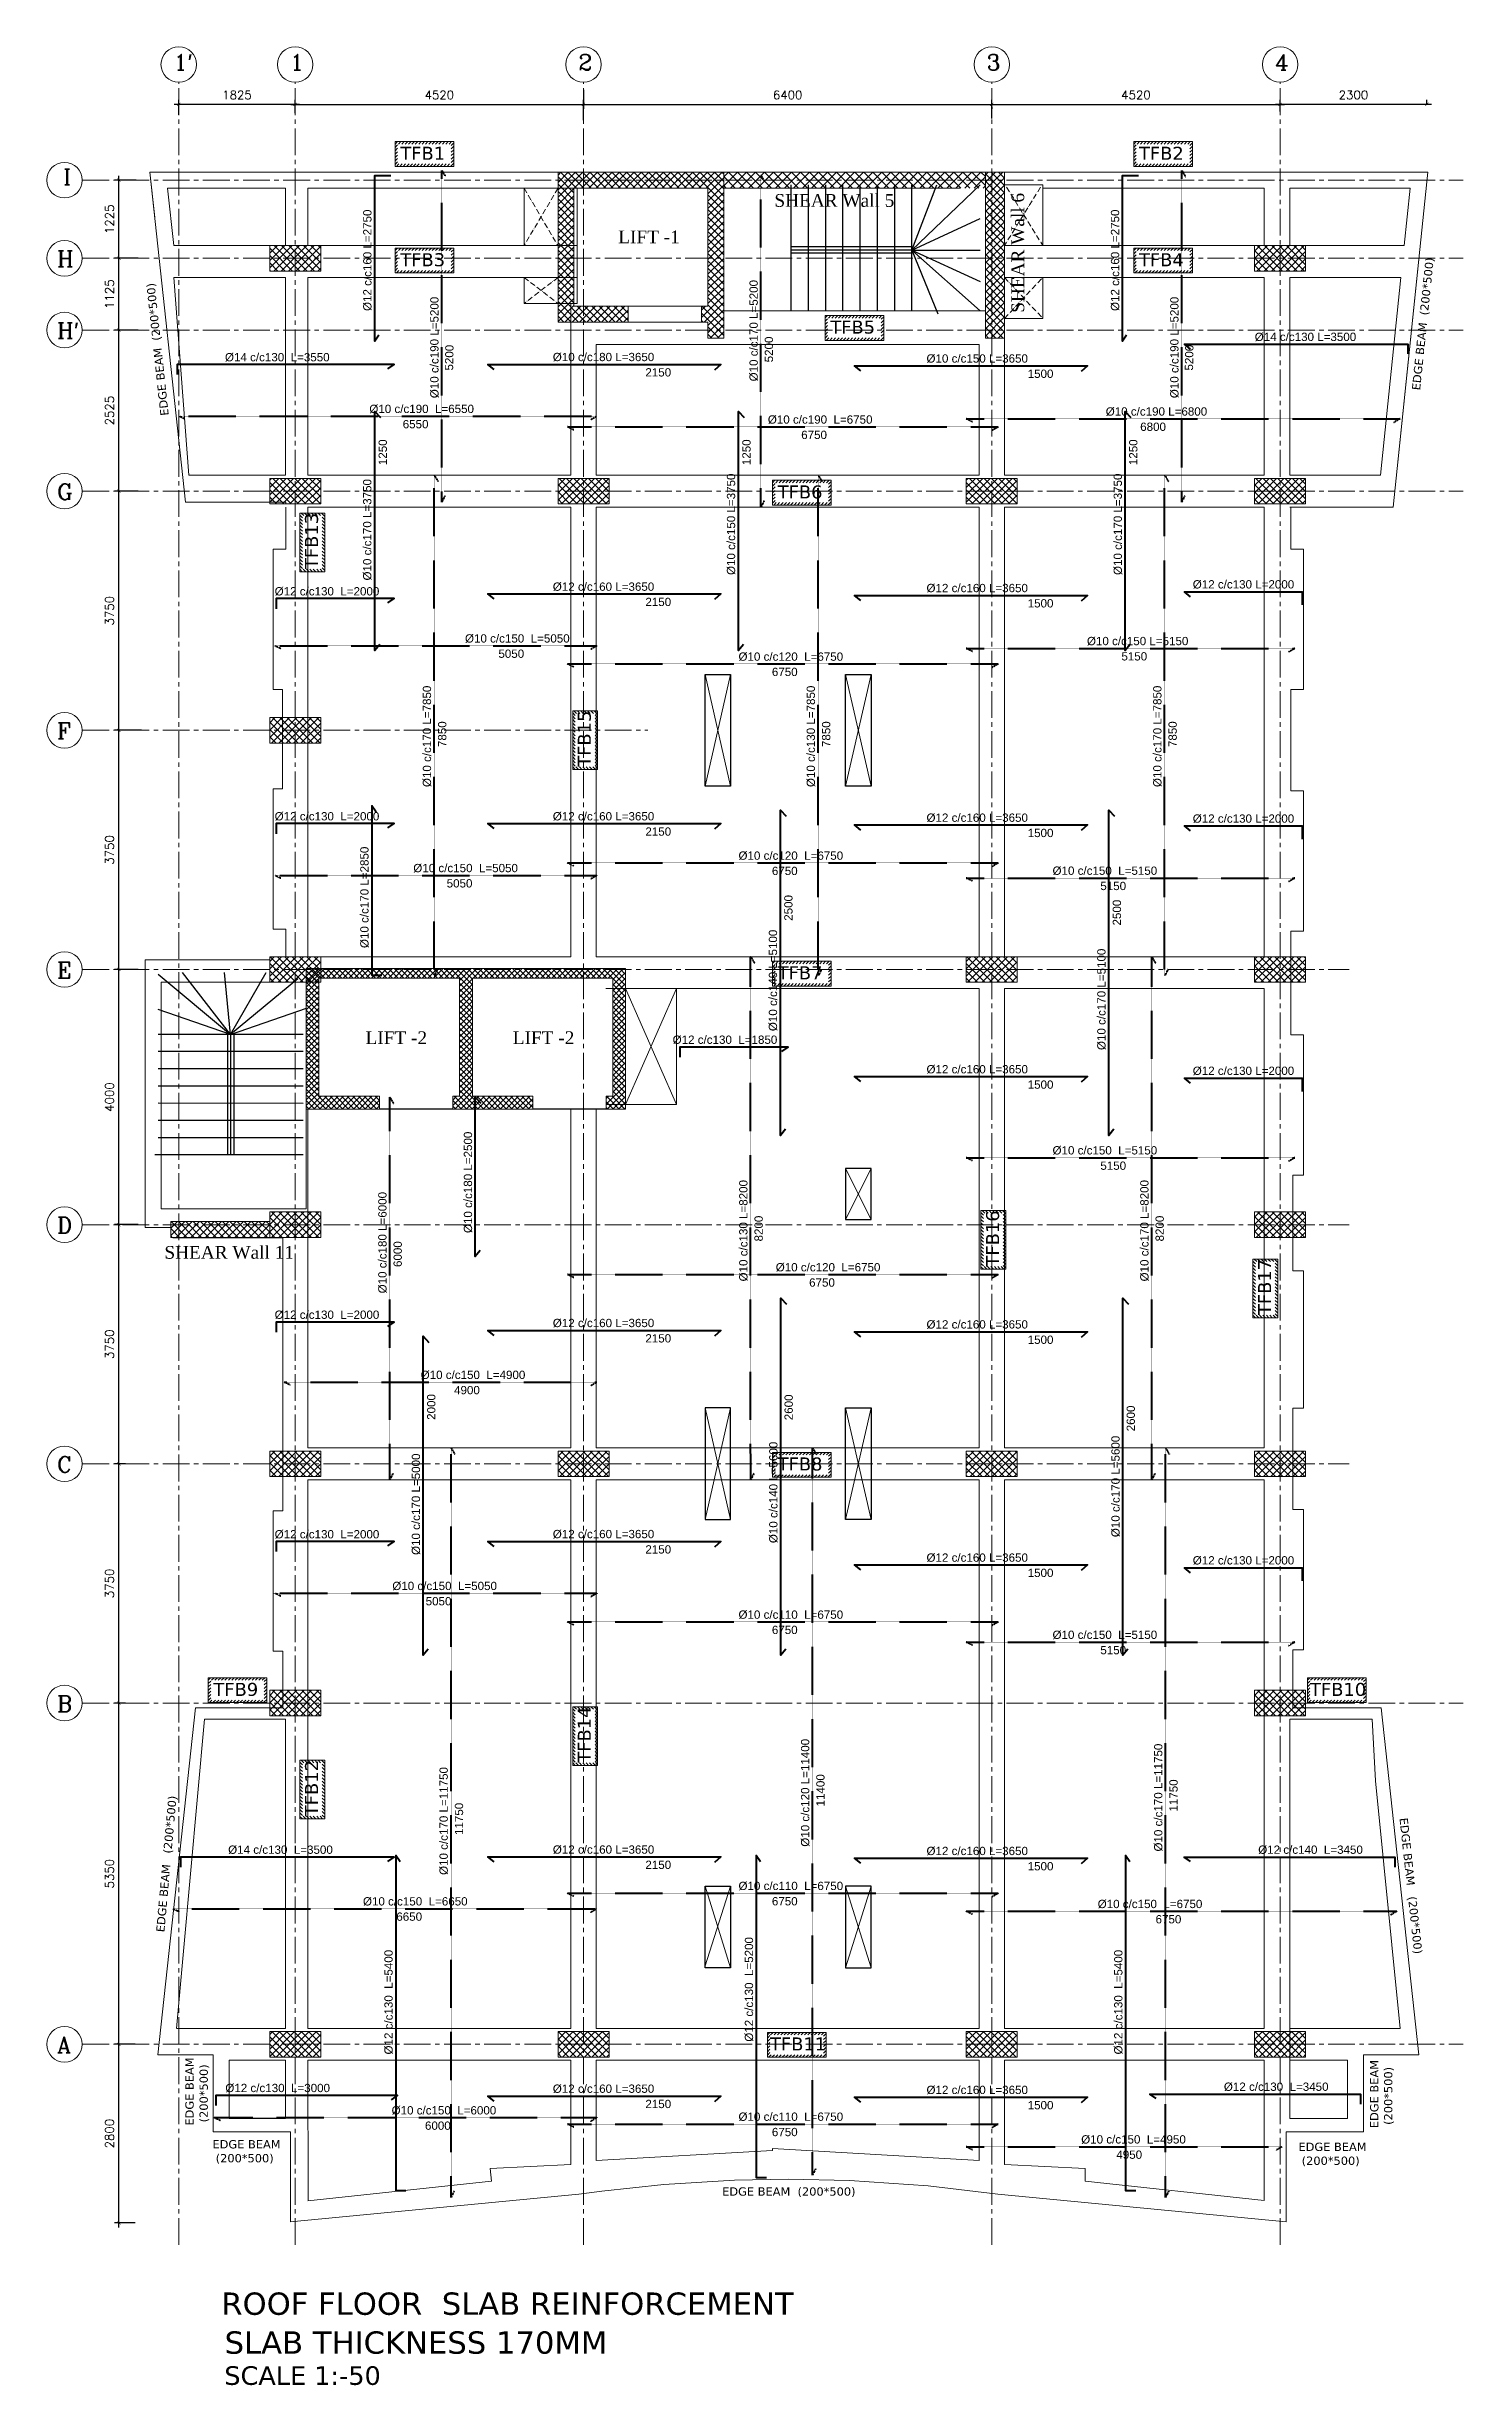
# Model space of a CAD drawing. Header units: inches. Extents: x -26151 to 62940, y -10194 to 246332.
# Drawn here: x 39775 to 41996, y 116382 to 120048 of the extents above; entities that cross this region are included whole.
import ezdxf

# ---------------------------------------------------------------- set-up
doc = ezdxf.new("R2010")
doc.units = ezdxf.units.IN
doc.header["$LTSCALE"] = 0.7
doc.header["$MEASUREMENT"] = 0
for name, pattern in [('ACAD_ISO10W100', [18, 12, -3, 0, -3]), ('CENTER2', [1.125, 0.75, -0.125, 0.125, -0.125]), ('DASHED2', [0.375, 0.25, -0.125])]:
    doc.linetypes.add(name, pattern=pattern)
doc.layers.get('0').update_dxf_attribs({"lineweight": 13})
doc.layers.get('Defpoints').update_dxf_attribs({"lineweight": 5})
for name, color, linetype, lineweight in [('axis', 254, 'ACAD_ISO10W100', 9), ('BEAM', 5, 'Continuous', 0), ('COLUMN', 4, 'Continuous', 20), ('dim', 1, 'Continuous', 25), ('hach', 9, 'Continuous', 9), ('hach 1', 254, 'Continuous', 9), ('hatch', 9, 'Continuous', 9), ('TEXT', 3, 'Continuous', 25), ('top renforcment', 7, 'Continuous', 40), ('VIS', 8, 'Continuous', 18)]:
    doc.layers.add(name, color=color, linetype=linetype, lineweight=lineweight)
doc.layers.add('FURNITURE', color=4, linetype='Continuous')
doc.layers.add('Layer3', color=50, linetype='Continuous')
doc.styles.add('100', font='romans.shx', dxfattribs={"height": 13.5})
doc.styles.add('GENERATED_STYLE_4', font='verdanai.ttf')
doc.styles.add('QW', font='times.ttf', dxfattribs={"height": 15})
doc.styles.add('romanc', font='verdana.ttf', dxfattribs={"height": 250})
doc.styles.get("Standard").update_dxf_attribs({"font": 'arial.ttf', "height": 13})
doc.dimstyles.new('abr100', dxfattribs={"dimtxt": 15, "dimasz": 5, "dimexe": 7, "dimexo": 7, "dimgap": 8, "dimtad": 1, "dimdec": 0, "dimlfac": 10, "dimzin": 4, "dimdsep": 46, "dimtxsty": '100', "dimblk": 'ARCHTICK', "dimcen": 0.09, "dimdle": 7, "dimclrd": 1, "dimclre": 8, "dimclrt": 2, "dimadec": 0, "dimazin": 1, "dimtfac": 1, "dimtdec": 0, "dimtix": 1, "dimtofl": 0, "dimtmove": 0, "dimatfit": 3, "dimldrblk": 'ARCHTICK', "dimfxl": 0, "dimtolj": 1, "dimtzin": 0, "dimlwd": -1, "dimlwe": -1, "dimarcsym": 0})
doc.dimstyles.get("Standard").update_dxf_attribs({"dimtxt": 13, "dimasz": 5, "dimexe": 0.18, "dimexo": 0.0625, "dimgap": 6, "dimtad": 1, "dimdec": 0, "dimlfac": 10, "dimzin": 0, "dimdsep": 46, "dimtxsty": 'Standard', "dimblk": 'ARCHTICK', "dimcen": 0.09, "dimse1": 1, "dimse2": 1, "dimclrd": 1, "dimclre": 7, "dimclrt": 3, "dimadec": 0, "dimazin": 0, "dimtfac": 1, "dimtdec": 0, "dimtix": 1, "dimtofl": 0, "dimtmove": 0, "dimatfit": 3, "dimldrblk": 'ARCHTICK', "dimfxl": 0, "dimtolj": 1, "dimtzin": 0, "dimarcsym": 0})
pattern_1 = [(45, (-421955.65, -142697.6286), (-5.7452426, 5.7452426), []), (135, (-421955.65, -142697.6286), (-5.7452426, -5.7452426), [])]
pattern_2 = [(45, (-421931.65, -142697.6286), (-5.7452426, 5.7452426), []), (135, (-421931.65, -142697.6286), (-5.7452426, -5.7452426), [])]
pattern_3 = [(45, (-421943.65, -142697.6286), (-5.7452426, 5.7452426), []), (135, (-421943.65, -142697.6286), (-5.7452426, -5.7452426), [])]
pattern_4 = [(45, (-421943.65, -142587.6286), (-5.7452426, 5.7452426), []), (135, (-421943.65, -142587.6286), (-5.7452426, -5.7452426), [])]
pattern_5 = [(45, (-421943.65, -142662.6286), (-5.7452426, 5.7452426), []), (135, (-421943.65, -142662.6286), (-5.7452426, -5.7452426), [])]

msp = doc.modelspace()

# ---------------------------------------------------------------- texts
at = {"layer": 'TEXT', "color": 2, "style": 'romanc'}
for s, height, p in [('TFB1', 20.4, (40329.37, 119870.53)), ('TFB2', 20.4, (41487.27, 119870.53)), ('TFB3', 20.4, (40329.37, 119703.64)), ('TFB4', 20.4, (41487.27, 119703.64)), ('TFB5', 20.4, (41003.42, 119598.04)), ('TFB6', 20.4, (40920.94, 119339.6)), ('TFB7', 20.4, (40920.94, 118585.69)), ('TFB8', 20.4, (40920.94, 117815.69)), ('TFB9', 20.4, (40036.35, 117462.33)), ('TFB10', 20.4, (41755.43, 117462.33)), ('TFB11', 20.4, (40908.91, 116906.4)), ('EDGE BEAM', 13, (40034.84, 116752.91)), ('(200*500)', 13, (40039.94, 116731.08)), ('EDGE BEAM', 13, (41737.25, 116748.91)), ('(200*500)', 13, (41742.36, 116727.08)), ('EDGE BEAM  (200*500)', 13, (40833.85, 116678.84))]:
    msp.add_text(s, height=height, dxfattribs=at).set_placement(p)
at = {"layer": 'TEXT', "color": 7}
for s, height, style, p in [('SHEAR Wall 5', 20, 'QW', (40915.78, 119796.79)), ('LIFT -1', 20, 'QW', (40670.99, 119739.63)), ('LIFT -2', 20, 'QW', (40274.87, 118484.2)), ('LIFT -2', 20, 'QW', (40505.68, 118484.2)), ('SHEAR Wall 11', 20, 'QW', (39959.54, 118147.66)), ('SCALE 1:-50', 29.1666, 'romanc', (40053.46, 116382.2))]:
    msp.add_text(s, height=height, dxfattribs=dict(at, style=style)).set_placement(p)
at = {"layer": 'TEXT', "color": 7, "style": 'QW'}
msp.add_text('SHEAR Wall 6', height=20, rotation=90, dxfattribs=at).set_placement((41307.36, 119630.67))
at = {"layer": 'TEXT', "color": 2, "style": 'romanc'}
for s, height, rotation, p in [('EDGE BEAM  (200*500)', 13, 84.05948, (41927.91, 119508.65)), ('EDGE BEAM  (200*500)', 13, 96.13805, (39966.38, 119470.02)), ('TFB13', 20.4, 90, (40200.35, 119228.9)), ('TFB15', 20.4, 90, (40628, 118918.93)), ('TFB16', 20.4, 90, (41268, 118135.48)), ('TFB17', 20.4, 90, (41694.38, 118059.35)), ('TFB14', 20.4, 90, (40628, 117357.61)), ('TFB12', 20.4, 90, (40200.35, 117273.78)), ('EDGE BEAM   (200*500)', 13, 84.83464, (39959.42, 117091.36)), ('EDGE BEAM   (200*500)', 13, 276.18984, (41895.6, 117270.54, 7100.68)), ('EDGE BEAM', 13, 90, (40005.4, 116788.66)), ('(200*500)', 13, 90, (40027.58, 116793.76)), ('EDGE BEAM', 13, 90, (41862.62, 116784.66)), ('(200*500)', 13, 90, (41884.46, 116789.76))]:
    msp.add_text(s, height=height, rotation=rotation, dxfattribs=at).set_placement(p)
at = {"layer": 'TEXT', "style": 'romanc'}
for s, p in [('ROOF FLOOR  SLAB REINFORCEMENT  ', (40048.7, 116492.01)), (' SLAB THICKNESS 170MM', (40038.68, 116431.05))]:
    msp.add_text(s, height=35, dxfattribs=at).set_placement(p)
at = {"layer": 'TEXT', "char_height": 25, "attachment_point": 1, "style": 'GENERATED_STYLE_4'}
for s, insert in [("{\\Fromanc|c0;1'}", (39974.11, 120035.78)), ('{\\Fromanc|c0;1}', (40156.61, 120035.78)), ('{\\Fromanc|c0;2}', (40608.61, 120035.78)), ('{\\Fromanc|c0;3}', (41248.61, 120035.78)), ('{\\Fromanc|c0;4}', (41700.61, 120035.78)), ('{\\Fromanc|c0;I}', (39801.23, 119856.02)), ('{\\Fromanc|c0;H}', (39791.53, 119727.59)), ("{\\Fromanc|c0;H'}", (39791.53, 119615.09)), ('{\\Fromanc|c0;G}', (39791.53, 119362.59)), ('{\\Fromanc|c0;F}', (39791.53, 118987.59)), ('{\\Fromanc|c0;E}', (39791.53, 118612.59)), ('{\\Fromanc|c0;D}', (39791.53, 118212.59)), ('{\\Fromanc|c0;C}', (39791.53, 117837.59)), ('{\\Fromanc|c0;B}', (39791.53, 117462.59)), ('{\\Fromanc|c0;A}', (39791.53, 116927.59))]:
    msp.add_mtext(s, dxfattribs=dict(at, insert=insert))

# ---------------------------------------------------------------- blocks, each defined once
blk = doc.blocks.new('_ArchTick')
at = {"color": 0, "linetype": 'ByBlock', "lineweight": 0, "const_width": 0.15}
blk.add_lwpolyline([(-0.5, -0.5), (0.5, 0.5)], dxfattribs=at)
blk = doc.blocks.new('*D749')
at = {"layer": 'Defpoints', "color": 0, "transparency": 16777216}
for p in [(40616.5, 119957.4), (40164.5, 119936.5), (40616.5, 119925.7)]:
    blk.add_point(p, dxfattribs=at)
at = {"layer": 'dim', "color": 1, "transparency": 16777216}
blk.add_line((40157.5, 119957.4), (40623.5, 119957.4), dxfattribs=at)
at = {"layer": 'dim', "color": 8, "transparency": 16777216}
for p, q in [((40164.5, 119943.5), (40164.5, 119964.4)), ((40616.5, 119932.7), (40616.5, 119964.4))]:
    blk.add_line(p, q, dxfattribs=at)
at = {"layer": 'dim', "color": 1, "transparency": 16777216, "xscale": 5, "yscale": 5, "zscale": 5, "rotation": 180}
blk.add_blockref('_ArchTick', (40164.5, 119957.4), dxfattribs=at)
at = {"layer": 'dim', "color": 1, "transparency": 16777216, "xscale": 5, "yscale": 5, "zscale": 5}
blk.add_blockref('_ArchTick', (40616.5, 119957.4), dxfattribs=at)
at = {"layer": 'dim', "color": 2, "transparency": 16777216, "insert": (40390.5, 119972.1), "char_height": 13.5, "attachment_point": 5, "style": '100'}
blk.add_mtext('\\A1;4520', dxfattribs=at)
blk = doc.blocks.new('*D750')
at = {"layer": 'Defpoints', "color": 0, "transparency": 16777216}
for p in [(41256.5, 119960.4), (41708.5, 119957.4), (41708.5, 119939.1)]:
    blk.add_point(p, dxfattribs=at)
at = {"layer": 'dim', "color": 1, "transparency": 16777216}
blk.add_line((41249.5, 119957.4), (41715.5, 119957.4), dxfattribs=at)
at = {"layer": 'dim', "color": 8, "transparency": 16777216}
for p, q in [((41708.5, 119946.1), (41708.5, 119964.4)), ((41256.5, 119953.4), (41256.5, 119950.4))]:
    blk.add_line(p, q, dxfattribs=at)
at = {"layer": 'dim', "color": 1, "transparency": 16777216, "xscale": 5, "yscale": 5, "zscale": 5, "rotation": 180}
blk.add_blockref('_ArchTick', (41256.5, 119957.4), dxfattribs=at)
at = {"layer": 'dim', "color": 1, "transparency": 16777216, "xscale": 5, "yscale": 5, "zscale": 5}
blk.add_blockref('_ArchTick', (41708.5, 119957.4), dxfattribs=at)
at = {"layer": 'dim', "color": 2, "transparency": 16777216, "insert": (41482.5, 119972.1), "char_height": 13.5, "attachment_point": 5, "style": '100'}
blk.add_mtext('\\A1;4520', dxfattribs=at)
blk = doc.blocks.new('*D751')
at = {"layer": 'Defpoints', "color": 0, "transparency": 16777216}
for p in [(39888.3, 116916.1), (39920.6, 116916.1), (39920.6, 116636.1)]:
    blk.add_point(p, dxfattribs=at)
at = {"layer": 'dim', "color": 8, "transparency": 16777216}
for p, q in [((39913.6, 116916.1), (39881.3, 116916.1)), ((39913.6, 116636.1), (39881.3, 116636.1))]:
    blk.add_line(p, q, dxfattribs=at)
at = {"layer": 'dim', "color": 1, "transparency": 16777216}
blk.add_line((39888.3, 116629.1), (39888.3, 116923.1), dxfattribs=at)
at = {"layer": 'dim', "color": 1, "transparency": 16777216, "xscale": 5, "yscale": 5, "zscale": 5}
for p, rotation in [((39888.3, 116916.1), 90), ((39888.3, 116636.1), 270)]:
    blk.add_blockref('_ArchTick', p, dxfattribs=dict(at, rotation=rotation))
at = {"layer": 'dim', "color": 2, "transparency": 16777216, "insert": (39873.5, 116776.1), "char_height": 13.5, "attachment_point": 5, "rotation": 90, "style": '100'}
blk.add_mtext('\\A1;2800', dxfattribs=at)
blk = doc.blocks.new('*D752')
at = {"layer": 'Defpoints', "color": 0, "transparency": 16777216}
for p in [(39888.3, 117451.1), (39905.6, 117451.1), (39920.6, 116916.1)]:
    blk.add_point(p, dxfattribs=at)
at = {"layer": 'dim', "color": 8, "transparency": 16777216}
for p, q in [((39898.6, 117451.1), (39881.3, 117451.1)), ((39913.6, 116916.1), (39881.3, 116916.1))]:
    blk.add_line(p, q, dxfattribs=at)
at = {"layer": 'dim', "color": 1, "transparency": 16777216}
blk.add_line((39888.3, 116909.1), (39888.3, 117458.1), dxfattribs=at)
at = {"layer": 'dim', "color": 1, "transparency": 16777216, "xscale": 5, "yscale": 5, "zscale": 5}
for p, rotation in [((39888.3, 117451.1), 90), ((39888.3, 116916.1), 270)]:
    blk.add_blockref('_ArchTick', p, dxfattribs=dict(at, rotation=rotation))
at = {"layer": 'dim', "color": 2, "transparency": 16777216, "insert": (39873.5, 117183.6), "char_height": 13.5, "attachment_point": 5, "rotation": 90, "style": '100'}
blk.add_mtext('\\A1;5350', dxfattribs=at)
blk = doc.blocks.new('*D753')
at = {"layer": 'Defpoints', "color": 0, "transparency": 16777216}
for p in [(39888.3, 117826.1), (39905.6, 117826.1), (39905.6, 117451.1)]:
    blk.add_point(p, dxfattribs=at)
at = {"layer": 'dim', "color": 1, "transparency": 16777216}
blk.add_line((39888.3, 117444.1), (39888.3, 117833.1), dxfattribs=at)
at = {"layer": 'dim', "color": 8, "transparency": 16777216}
for p, q in [((39898.6, 117826.1), (39881.3, 117826.1)), ((39898.6, 117451.1), (39881.3, 117451.1))]:
    blk.add_line(p, q, dxfattribs=at)
at = {"layer": 'dim', "color": 1, "transparency": 16777216, "xscale": 5, "yscale": 5, "zscale": 5}
for p, rotation in [((39888.3, 117826.1), 90), ((39888.3, 117451.1), 270)]:
    blk.add_blockref('_ArchTick', p, dxfattribs=dict(at, rotation=rotation))
at = {"layer": 'dim', "color": 2, "transparency": 16777216, "insert": (39873.5, 117638.6), "char_height": 13.5, "attachment_point": 5, "rotation": 90, "style": '100'}
blk.add_mtext('\\A1;3750', dxfattribs=at)
blk = doc.blocks.new('*D754')
at = {"layer": 'Defpoints', "color": 0, "transparency": 16777216}
for p in [(39888.3, 118201.1), (39925.5, 118201.1), (39905.6, 117826.1)]:
    blk.add_point(p, dxfattribs=at)
at = {"layer": 'dim', "color": 8, "transparency": 16777216}
for p, q in [((39918.5, 118201.1), (39881.3, 118201.1)), ((39898.6, 117826.1), (39881.3, 117826.1))]:
    blk.add_line(p, q, dxfattribs=at)
at = {"layer": 'dim', "color": 1, "transparency": 16777216}
blk.add_line((39888.3, 117819.1), (39888.3, 118208.1), dxfattribs=at)
at = {"layer": 'dim', "color": 1, "transparency": 16777216, "xscale": 5, "yscale": 5, "zscale": 5}
for p, rotation in [((39888.3, 118201.1), 90), ((39888.3, 117826.1), 270)]:
    blk.add_blockref('_ArchTick', p, dxfattribs=dict(at, rotation=rotation))
at = {"layer": 'dim', "color": 2, "transparency": 16777216, "insert": (39873.5, 118013.6), "char_height": 13.5, "attachment_point": 5, "rotation": 90, "style": '100'}
blk.add_mtext('\\A1;3750', dxfattribs=at)
blk = doc.blocks.new('*D755')
at = {"layer": 'Defpoints', "color": 0, "transparency": 16777216}
for p in [(39888.3, 118601.1), (39925.5, 118601.1), (39925.5, 118201.1)]:
    blk.add_point(p, dxfattribs=at)
at = {"layer": 'dim', "color": 8, "transparency": 16777216}
for p, q in [((39918.5, 118601.1), (39881.3, 118601.1)), ((39918.5, 118201.1), (39881.3, 118201.1))]:
    blk.add_line(p, q, dxfattribs=at)
at = {"layer": 'dim', "color": 1, "transparency": 16777216}
blk.add_line((39888.3, 118194.1), (39888.3, 118608.1), dxfattribs=at)
at = {"layer": 'dim', "color": 1, "transparency": 16777216, "xscale": 5, "yscale": 5, "zscale": 5}
for p, rotation in [((39888.3, 118601.1), 90), ((39888.3, 118201.1), 270)]:
    blk.add_blockref('_ArchTick', p, dxfattribs=dict(at, rotation=rotation))
at = {"layer": 'dim', "color": 2, "transparency": 16777216, "insert": (39873.5, 118401.1), "char_height": 13.5, "attachment_point": 5, "rotation": 90, "style": '100'}
blk.add_mtext('\\A1;4000', dxfattribs=at)
blk = doc.blocks.new('*D756')
at = {"layer": 'Defpoints', "color": 0, "transparency": 16777216}
for p in [(39888.3, 118976.1), (39930.5, 118976.1), (39925.5, 118601.1)]:
    blk.add_point(p, dxfattribs=at)
at = {"layer": 'dim', "color": 8, "transparency": 16777216}
for p, q in [((39923.5, 118976.1), (39881.3, 118976.1)), ((39918.5, 118601.1), (39881.3, 118601.1))]:
    blk.add_line(p, q, dxfattribs=at)
at = {"layer": 'dim', "color": 1, "transparency": 16777216}
blk.add_line((39888.3, 118594.1), (39888.3, 118983.1), dxfattribs=at)
at = {"layer": 'dim', "color": 1, "transparency": 16777216, "xscale": 5, "yscale": 5, "zscale": 5}
for p, rotation in [((39888.3, 118976.1), 90), ((39888.3, 118601.1), 270)]:
    blk.add_blockref('_ArchTick', p, dxfattribs=dict(at, rotation=rotation))
at = {"layer": 'dim', "color": 2, "transparency": 16777216, "insert": (39873.5, 118788.6), "char_height": 13.5, "attachment_point": 5, "rotation": 90, "style": '100'}
blk.add_mtext('\\A1;3750', dxfattribs=at)
blk = doc.blocks.new('*D757')
at = {"layer": 'Defpoints', "color": 0, "transparency": 16777216}
for p in [(39888.3, 119351.1), (39925.5, 119351.1), (39930.5, 118976.1)]:
    blk.add_point(p, dxfattribs=at)
at = {"layer": 'dim', "color": 8, "transparency": 16777216}
for p, q in [((39918.5, 119351.1), (39881.3, 119351.1)), ((39923.5, 118976.1), (39881.3, 118976.1))]:
    blk.add_line(p, q, dxfattribs=at)
at = {"layer": 'dim', "color": 1, "transparency": 16777216}
blk.add_line((39888.3, 118969.1), (39888.3, 119358.1), dxfattribs=at)
at = {"layer": 'dim', "color": 1, "transparency": 16777216, "xscale": 5, "yscale": 5, "zscale": 5}
for p, rotation in [((39888.3, 119351.1), 90), ((39888.3, 118976.1), 270)]:
    blk.add_blockref('_ArchTick', p, dxfattribs=dict(at, rotation=rotation))
at = {"layer": 'dim', "color": 2, "transparency": 16777216, "insert": (39873.5, 119163.6), "char_height": 13.5, "attachment_point": 5, "rotation": 90, "style": '100'}
blk.add_mtext('\\A1;3750', dxfattribs=at)
blk = doc.blocks.new('*D758')
at = {"layer": 'Defpoints', "color": 0, "transparency": 16777216}
for p in [(39888.3, 119603.6), (39925.5, 119603.6), (39925.5, 119351.1)]:
    blk.add_point(p, dxfattribs=at)
at = {"layer": 'dim', "color": 8, "transparency": 16777216}
for p, q in [((39918.5, 119603.6), (39881.3, 119603.6)), ((39918.5, 119351.1), (39881.3, 119351.1))]:
    blk.add_line(p, q, dxfattribs=at)
at = {"layer": 'dim', "color": 1, "transparency": 16777216}
blk.add_line((39888.3, 119344.1), (39888.3, 119610.6), dxfattribs=at)
at = {"layer": 'dim', "color": 1, "transparency": 16777216, "xscale": 5, "yscale": 5, "zscale": 5}
for p, rotation in [((39888.3, 119603.6), 90), ((39888.3, 119351.1), 270)]:
    blk.add_blockref('_ArchTick', p, dxfattribs=dict(at, rotation=rotation))
at = {"layer": 'dim', "color": 2, "transparency": 16777216, "insert": (39873.5, 119477.3), "char_height": 13.5, "attachment_point": 5, "rotation": 90, "style": '100'}
blk.add_mtext('\\A1;2525', dxfattribs=at)
blk = doc.blocks.new('*D759')
at = {"layer": 'Defpoints', "color": 0, "transparency": 16777216}
for p in [(39888.3, 119838.6), (39922.5, 119838.6), (39925.5, 119716.1)]:
    blk.add_point(p, dxfattribs=at)
at = {"layer": 'dim', "color": 1, "transparency": 16777216}
blk.add_line((39888.3, 119709.1), (39888.3, 119845.6), dxfattribs=at)
at = {"layer": 'dim', "color": 8, "transparency": 16777216}
for p, q in [((39915.5, 119838.6), (39881.3, 119838.6)), ((39918.5, 119716.1), (39881.3, 119716.1))]:
    blk.add_line(p, q, dxfattribs=at)
at = {"layer": 'dim', "color": 1, "transparency": 16777216, "xscale": 5, "yscale": 5, "zscale": 5}
for p, rotation in [((39888.3, 119838.6), 90), ((39888.3, 119716.1), 270)]:
    blk.add_blockref('_ArchTick', p, dxfattribs=dict(at, rotation=rotation))
at = {"layer": 'dim', "color": 2, "transparency": 16777216, "insert": (39873.5, 119777.3), "char_height": 13.5, "attachment_point": 5, "rotation": 90, "style": '100'}
blk.add_mtext('\\A1;1225', dxfattribs=at)
blk = doc.blocks.new('*D760')
at = {"layer": 'Defpoints', "color": 0, "transparency": 16777216}
for p in [(39888.3, 119716.1), (39925.5, 119716.1), (39925.5, 119603.6)]:
    blk.add_point(p, dxfattribs=at)
at = {"layer": 'dim', "color": 8, "transparency": 16777216}
for p, q in [((39918.5, 119716.1), (39881.3, 119716.1)), ((39918.5, 119603.6), (39881.3, 119603.6))]:
    blk.add_line(p, q, dxfattribs=at)
at = {"layer": 'dim', "color": 1, "transparency": 16777216}
blk.add_line((39888.3, 119596.6), (39888.3, 119723.1), dxfattribs=at)
at = {"layer": 'dim', "color": 1, "transparency": 16777216, "xscale": 5, "yscale": 5, "zscale": 5}
for p, rotation in [((39888.3, 119716.1), 90), ((39888.3, 119603.6), 270)]:
    blk.add_blockref('_ArchTick', p, dxfattribs=dict(at, rotation=rotation))
at = {"layer": 'dim', "color": 2, "transparency": 16777216, "insert": (39873.5, 119659.8), "char_height": 13.5, "attachment_point": 5, "rotation": 90, "style": '100'}
blk.add_mtext('\\A1;1125', dxfattribs=at)
blk = doc.blocks.new('*D761')
at = {"layer": 'Defpoints', "color": 0, "transparency": 16777216}
for p in [(39982, 119957.4), (39982, 119934), (40164.5, 119936.8)]:
    blk.add_point(p, dxfattribs=at)
at = {"layer": 'dim', "color": 1, "transparency": 16777216}
blk.add_line((40171.5, 119957.4), (39975, 119957.4), dxfattribs=at)
at = {"layer": 'dim', "color": 8, "transparency": 16777216}
for p, q in [((39982, 119941), (39982, 119964.4)), ((40164.5, 119943.8), (40164.5, 119964.4))]:
    blk.add_line(p, q, dxfattribs=at)
at = {"layer": 'dim', "color": 1, "transparency": 16777216, "xscale": 5, "yscale": 5, "zscale": 5, "rotation": 180}
blk.add_blockref('_ArchTick', (39982, 119957.4), dxfattribs=at)
at = {"layer": 'dim', "color": 1, "transparency": 16777216, "xscale": 5, "yscale": 5, "zscale": 5}
blk.add_blockref('_ArchTick', (40164.5, 119957.4), dxfattribs=at)
at = {"layer": 'dim', "color": 2, "transparency": 16777216, "insert": (40073.3, 119972.1), "char_height": 13.5, "attachment_point": 5, "style": '100'}
blk.add_mtext('\\A1;1825', dxfattribs=at)
blk = doc.blocks.new('*D762')
at = {"layer": 'Defpoints', "color": 0, "transparency": 16777216}
for p in [(40616.5, 119987), (41256.5, 119957.4), (41256.5, 119928.3)]:
    blk.add_point(p, dxfattribs=at)
at = {"layer": 'dim', "color": 1, "transparency": 16777216}
blk.add_line((40609.5, 119957.4), (41263.5, 119957.4), dxfattribs=at)
at = {"layer": 'dim', "color": 8, "transparency": 16777216}
for p, q in [((40616.5, 119980), (40616.5, 119950.4)), ((41256.5, 119935.3), (41256.5, 119964.4))]:
    blk.add_line(p, q, dxfattribs=at)
at = {"layer": 'dim', "color": 1, "transparency": 16777216, "xscale": 5, "yscale": 5, "zscale": 5, "rotation": 180}
blk.add_blockref('_ArchTick', (40616.5, 119957.4), dxfattribs=at)
at = {"layer": 'dim', "color": 1, "transparency": 16777216, "xscale": 5, "yscale": 5, "zscale": 5}
blk.add_blockref('_ArchTick', (41256.5, 119957.4), dxfattribs=at)
at = {"layer": 'dim', "color": 2, "transparency": 16777216, "insert": (40936.5, 119972.1), "char_height": 13.5, "attachment_point": 5, "style": '100'}
blk.add_mtext('\\A1;6400', dxfattribs=at)
blk = doc.blocks.new('lift')
at = {"layer": 'axis'}
h = blk.add_hatch(dxfattribs=at)
h.set_pattern_fill('ANSI37', color=256, scale=50, style=0)
h.paths.add_polyline_path([(354851.4, -40571.9), (354816.4, -40571.9), (354350.9, -40571.9), (354350.9, -40772), (354350.9, -40792), (354465.6, -40792), (354465.6, -40772), (354370.9, -40772), (354370.9, -40586.9), (354591.3, -40586.9), (354591.3, -40772), (354580.6, -40772), (354580.6, -40792), (354706.4, -40792), (354706.4, -40772), (354611.7, -40772), (354611.7, -40586.9), (354831.4, -40586.9), (354831.4, -40772), (354821.4, -40772), (354821.4, -40792), (354851.4, -40792)])
at = {"linetype": 'ByBlock'}
for points in [[(354350.9, -40772), (354350.9, -40772), (354350.9, -40571.9), (354816.4, -40571.9)], [(354375.9, -40571.9), (354756.4, -40571.9)], [(354375.9, -40571.9), (354756.4, -40571.9)], [(354816.4, -40571.9), (354851.4, -40571.9), (354851.4, -40792), (354821.4, -40792)], [(354465.6, -40792), (354350.9, -40792), (354350.9, -40586.9)], [(354370.9, -40586.9), (354591.3, -40586.9)], [(354380.9, -40772), (354370.9, -40772), (354370.9, -40586.9)], [(354591.3, -40586.9), (354591.3, -40772)], [(354611.7, -40586.9), (354831.4, -40586.9), (354831.4, -40772), (354821.4, -40772)], [(354611.7, -40586.9), (354611.7, -40772)], [(354370.9, -40772), (354465.6, -40772)], [(354465.6, -40772), (354465.6, -40792)], [(354591.3, -40772), (354580.6, -40772)], [(354580.6, -40772), (354580.6, -40792)], [(354590.6, -40772), (354580.6, -40772), (354580.6, -40792)], [(354706.4, -40792), (354580.6, -40792)], [(354706.4, -40772), (354611.7, -40772)], [(354706.4, -40772), (354706.4, -40792)], [(354821.4, -40772), (354821.4, -40792)], [(354831.4, -40772), (354821.4, -40772), (354821.4, -40792)]]:
    blk.add_lwpolyline(points, dxfattribs=at)
at = {"layer": 'FURNITURE'}
for p, q in [((354580.6, -40792), (354465.6, -40792)), ((354580.6, -40792), (354465.6, -40792)), ((354821.4, -40792), (354706.4, -40792))]:
    blk.add_line(p, q, dxfattribs=at)
blk = doc.blocks.new('*D763')
at = {"layer": 'Defpoints', "color": 0, "transparency": 16777216}
for p in [(41708.5, 119957.4), (41708.5, 119939.1), (41938.6, 119950)]:
    blk.add_point(p, dxfattribs=at)
at = {"layer": 'dim', "color": 1, "transparency": 16777216}
blk.add_line((41945.6, 119957.4), (41701.5, 119957.4), dxfattribs=at)
at = {"layer": 'dim', "color": 8, "transparency": 16777216}
for p, q in [((41708.5, 119946.1), (41708.5, 119964.4)), ((41938.6, 119957), (41938.6, 119964.4))]:
    blk.add_line(p, q, dxfattribs=at)
at = {"layer": 'dim', "color": 1, "transparency": 16777216, "xscale": 5, "yscale": 5, "zscale": 5, "rotation": 180}
blk.add_blockref('_ArchTick', (41708.5, 119957.4), dxfattribs=at)
at = {"layer": 'dim', "color": 1, "transparency": 16777216, "xscale": 5, "yscale": 5, "zscale": 5}
blk.add_blockref('_ArchTick', (41938.6, 119957.4), dxfattribs=at)
at = {"layer": 'dim', "color": 2, "transparency": 16777216, "insert": (41823.5, 119972.1), "char_height": 13.5, "attachment_point": 5, "style": '100'}
blk.add_mtext('\\A1;2300', dxfattribs=at)
blk = doc.blocks.new('*D1128')
at = {"layer": 'Defpoints', "color": 0, "transparency": 16777216}
for p in [(40132.5, 119083.4, -19467.6), (40637.5, 119083.4, -59863), (40637.5, 119083.4)]:
    blk.add_point(p, dxfattribs=at)
at = {"layer": 'TEXT', "color": 3, "transparency": 16777216, "insert": (40503.3, 119096.1), "char_height": 13, "attachment_point": 5}
blk.add_mtext('\\A1;5050', dxfattribs=at)
blk = doc.blocks.new('*D1129')
at = {"layer": 'Defpoints', "color": 0, "transparency": 16777216}
for p in [(40132.5, 119108.6), (40637.5, 119108.6, -19467.6), (40637.5, 119106.9)]:
    blk.add_point(p, dxfattribs=at)
at = {"layer": 'TEXT', "color": 3, "transparency": 16777216, "insert": (40512.8, 119119.9), "char_height": 13, "attachment_point": 5}
blk.add_mtext('\\A1;%%C10 c/c150  L=5050', dxfattribs=at)
blk = doc.blocks.new('*D1130')
at = {"layer": 'Defpoints', "color": 0, "transparency": 16777216}
for p in [(40591.5, 119054.9, -19467.6), (41266.5, 119054.9, -59863), (41266.5, 119054.9)]:
    blk.add_point(p, dxfattribs=at)
at = {"layer": 'TEXT', "color": 3, "transparency": 16777216, "insert": (40932, 119067.6), "char_height": 13, "attachment_point": 5}
blk.add_mtext('\\A1;6750', dxfattribs=at)
blk = doc.blocks.new('*D1131')
at = {"layer": 'Defpoints', "color": 0, "transparency": 16777216}
for p in [(40591.5, 119080.1), (41266.5, 119080.1, -19467.6), (41266.5, 119078.4)]:
    blk.add_point(p, dxfattribs=at)
at = {"layer": 'TEXT', "color": 3, "transparency": 16777216, "insert": (40941.5, 119091.4), "char_height": 13, "attachment_point": 5}
blk.add_mtext('\\A1;%%C10 c/c120  L=6750', dxfattribs=at)
blk = doc.blocks.new('*D1132')
at = {"layer": 'Defpoints', "color": 0, "transparency": 16777216}
for p in [(41216.5, 119079.3, -19467.6), (41731.5, 119079.3, -79330.7), (41731.5, 119079.3)]:
    blk.add_point(p, dxfattribs=at)
at = {"layer": 'TEXT', "color": 3, "transparency": 16777216, "insert": (41479.9, 119092), "char_height": 13, "attachment_point": 5}
blk.add_mtext('\\A1;5150', dxfattribs=at)
blk = doc.blocks.new('*D1133')
at = {"layer": 'Defpoints', "color": 0, "transparency": 16777216}
for p in [(41216.5, 119104.5), (41731.5, 119104.5, -38935.3), (41731.5, 119102.8)]:
    blk.add_point(p, dxfattribs=at)
at = {"layer": 'TEXT', "color": 3, "transparency": 16777216, "insert": (41485.2, 119115.8), "char_height": 13, "attachment_point": 5}
blk.add_mtext('\\A1;%%C10 c/c150 L=5150', dxfattribs=at)
blk = doc.blocks.new('*D1134')
at = {"layer": 'Defpoints', "color": 0, "transparency": 16777216}
for p in [(40616.5, 119164.7, -26473), (40831.5, 119164.7, -40395.4), (40831.5, 119164.7)]:
    blk.add_point(p, dxfattribs=at)
at = {"layer": 'TEXT', "color": 3, "transparency": 16777216, "insert": (40733.7, 119177.3), "char_height": 13, "attachment_point": 5}
blk.add_mtext('\\A1;2150', dxfattribs=at)
blk = doc.blocks.new('*D1135')
at = {"layer": 'Defpoints', "color": 0, "transparency": 16777216}
for p in [(40466.5, 119189.8), (40831.5, 119189.8), (40831.5, 119188.1)]:
    blk.add_point(p, dxfattribs=at)
at = {"layer": 'TEXT', "color": 3, "transparency": 16777216, "insert": (40647.9, 119201.1), "char_height": 13, "attachment_point": 5}
blk.add_mtext('\\A1;%%C12 c/c160 L=3650', dxfattribs=at)
blk = doc.blocks.new('*D1136')
at = {"layer": 'Defpoints', "color": 0, "transparency": 16777216}
for p in [(41256.5, 119162.5, -26473), (41406.5, 119162.5, -40395.4), (41406.5, 119162.5)]:
    blk.add_point(p, dxfattribs=at)
at = {"layer": 'TEXT', "color": 3, "transparency": 16777216, "insert": (41333, 119175.1), "char_height": 13, "attachment_point": 5}
blk.add_mtext('\\A1;1500', dxfattribs=at)
blk = doc.blocks.new('*D1137')
at = {"layer": 'Defpoints', "color": 0, "transparency": 16777216}
for p in [(41041.5, 119187.6), (41406.5, 119187.6), (41406.5, 119185.9)]:
    blk.add_point(p, dxfattribs=at)
at = {"layer": 'TEXT', "color": 3, "transparency": 16777216, "insert": (41233.7, 119198.9), "char_height": 13, "attachment_point": 5}
blk.add_mtext('\\A1;%%C12 c/c160 L=3650', dxfattribs=at)
blk = doc.blocks.new('*D1138')
at = {"layer": 'Defpoints', "color": 0, "transparency": 16777216}
for p in [(41558.5, 119193.4), (41758.5, 119193.4), (41758.5, 119191.7)]:
    blk.add_point(p, dxfattribs=at)
at = {"layer": 'TEXT', "color": 3, "transparency": 16777216, "insert": (41651.1, 119204.7), "char_height": 13, "attachment_point": 5}
blk.add_mtext('\\A1;%%C12 c/c130 L=2000', dxfattribs=at)
blk = doc.blocks.new('*D1139')
at = {"layer": 'Defpoints', "color": 0, "transparency": 16777216}
for p in [(40132.5, 118723.4, -19467.6), (40637.5, 118723.4, -59863), (40637.5, 118723.4)]:
    blk.add_point(p, dxfattribs=at)
at = {"layer": 'TEXT', "color": 3, "transparency": 16777216, "insert": (40422.2, 118736.1), "char_height": 13, "attachment_point": 5}
blk.add_mtext('\\A1;5050', dxfattribs=at)
blk = doc.blocks.new('*D1140')
at = {"layer": 'Defpoints', "color": 0, "transparency": 16777216}
for p in [(40132.5, 118748.6), (40637.5, 118748.6, -19467.6), (40637.5, 118746.9)]:
    blk.add_point(p, dxfattribs=at)
at = {"layer": 'TEXT', "color": 3, "transparency": 16777216, "insert": (40431.7, 118759.9), "char_height": 13, "attachment_point": 5}
blk.add_mtext('\\A1;%%C10 c/c150  L=5050', dxfattribs=at)
blk = doc.blocks.new('*D1141')
at = {"layer": 'Defpoints', "color": 0, "transparency": 16777216}
for p in [(40591.5, 118742.9, -19467.6), (41266.5, 118742.9, -59863), (41266.5, 118742.9)]:
    blk.add_point(p, dxfattribs=at)
at = {"layer": 'TEXT', "color": 3, "transparency": 16777216, "insert": (40932, 118755.6), "char_height": 13, "attachment_point": 5}
blk.add_mtext('\\A1;6750', dxfattribs=at)
blk = doc.blocks.new('*D1142')
at = {"layer": 'Defpoints', "color": 0, "transparency": 16777216}
for p in [(40591.5, 118768.1), (41266.5, 118768.1, -19467.6), (41266.5, 118766.4)]:
    blk.add_point(p, dxfattribs=at)
at = {"layer": 'TEXT', "color": 3, "transparency": 16777216, "insert": (40941.5, 118779.4), "char_height": 13, "attachment_point": 5}
blk.add_mtext('\\A1;%%C10 c/c120  L=6750', dxfattribs=at)
blk = doc.blocks.new('*D1143')
at = {"layer": 'Defpoints', "color": 0, "transparency": 16777216}
for p in [(41216.5, 118719.3, -19467.6), (41731.5, 118719.3, -79330.7), (41731.5, 118719.3)]:
    blk.add_point(p, dxfattribs=at)
at = {"layer": 'TEXT', "color": 3, "transparency": 16777216, "insert": (41446.9, 118732), "char_height": 13, "attachment_point": 5}
blk.add_mtext('\\A1;5150', dxfattribs=at)
blk = doc.blocks.new('*D1144')
at = {"layer": 'Defpoints', "color": 0, "transparency": 16777216}
for p in [(41216.5, 118744.5), (41731.5, 118744.5, -38935.3), (41731.5, 118742.8)]:
    blk.add_point(p, dxfattribs=at)
at = {"layer": 'TEXT', "color": 3, "transparency": 16777216, "insert": (41433.8, 118755.8), "char_height": 13, "attachment_point": 5}
blk.add_mtext('\\A1;%%C10 c/c150  L=5150', dxfattribs=at)
blk = doc.blocks.new('*D1145')
at = {"layer": 'Defpoints', "color": 0, "transparency": 16777216}
for p in [(40616.5, 118804.7, -26473), (40831.5, 118804.7, -40395.4), (40831.5, 118804.7)]:
    blk.add_point(p, dxfattribs=at)
at = {"layer": 'TEXT', "color": 3, "transparency": 16777216, "insert": (40733.7, 118817.3), "char_height": 13, "attachment_point": 5}
blk.add_mtext('\\A1;2150', dxfattribs=at)
blk = doc.blocks.new('*D1146')
at = {"layer": 'Defpoints', "color": 0, "transparency": 16777216}
for p in [(40466.5, 118829.8), (40831.5, 118829.8), (40831.5, 118828.1)]:
    blk.add_point(p, dxfattribs=at)
at = {"layer": 'TEXT', "color": 3, "transparency": 16777216, "insert": (40647.9, 118841.1), "char_height": 13, "attachment_point": 5}
blk.add_mtext('\\A1;%%C12 c/c160 L=3650', dxfattribs=at)
blk = doc.blocks.new('*D1147')
at = {"layer": 'Defpoints', "color": 0, "transparency": 16777216}
for p in [(41256.5, 118802.5, -26473), (41406.5, 118802.5, -40395.4), (41406.5, 118802.5)]:
    blk.add_point(p, dxfattribs=at)
at = {"layer": 'TEXT', "color": 3, "transparency": 16777216, "insert": (41333, 118815.1), "char_height": 13, "attachment_point": 5}
blk.add_mtext('\\A1;1500', dxfattribs=at)
blk = doc.blocks.new('*D1148')
at = {"layer": 'Defpoints', "color": 0, "transparency": 16777216}
for p in [(41041.5, 118827.6), (41406.5, 118827.6), (41406.5, 118825.9)]:
    blk.add_point(p, dxfattribs=at)
at = {"layer": 'TEXT', "color": 3, "transparency": 16777216, "insert": (41233.7, 118838.9), "char_height": 13, "attachment_point": 5}
blk.add_mtext('\\A1;%%C12 c/c160 L=3650', dxfattribs=at)
blk = doc.blocks.new('*D1149')
at = {"layer": 'Defpoints', "color": 0, "transparency": 16777216}
for p in [(39982.5, 119443.4, -19467.6), (40637.5, 119443.4, -59863), (40637.5, 119443.4)]:
    blk.add_point(p, dxfattribs=at)
at = {"layer": 'TEXT', "color": 3, "transparency": 16777216, "insert": (40353.3, 119456), "char_height": 13, "attachment_point": 5}
blk.add_mtext('\\A1;6550', dxfattribs=at)
blk = doc.blocks.new('*D1150')
at = {"layer": 'Defpoints', "color": 0, "transparency": 16777216}
for p in [(39982.5, 119468.5), (40637.5, 119468.5, -19467.6), (40637.5, 119466.8)]:
    blk.add_point(p, dxfattribs=at)
at = {"layer": 'TEXT', "color": 3, "transparency": 16777216, "insert": (40362.8, 119479.8), "char_height": 13, "attachment_point": 5}
blk.add_mtext('\\A1;%%C10 c/c190  L=6550', dxfattribs=at)
blk = doc.blocks.new('*D1151')
at = {"layer": 'Defpoints', "color": 0, "transparency": 16777216}
for p in [(40591.5, 119426.6, -19467.6), (41266.5, 119426.6, -59863), (41266.5, 119426.6)]:
    blk.add_point(p, dxfattribs=at)
at = {"layer": 'TEXT', "color": 3, "transparency": 16777216, "insert": (40978, 119439.2), "char_height": 13, "attachment_point": 5}
blk.add_mtext('\\A1;6750', dxfattribs=at)
blk = doc.blocks.new('*D1152')
at = {"layer": 'Defpoints', "color": 0, "transparency": 16777216}
for p in [(40591.5, 119451.8), (41266.5, 119451.8, -19467.6), (41266.5, 119450.1)]:
    blk.add_point(p, dxfattribs=at)
at = {"layer": 'TEXT', "color": 3, "transparency": 16777216, "insert": (40987.5, 119463.1), "char_height": 13, "attachment_point": 5}
blk.add_mtext('\\A1;%%C10 c/c190  L=6750', dxfattribs=at)
blk = doc.blocks.new('*D1153')
at = {"layer": 'Defpoints', "color": 0, "transparency": 16777216}
for p in [(41216.5, 119439.3, -19467.6), (41896.5, 119439.3, -79330.7), (41896.5, 119439.3)]:
    blk.add_point(p, dxfattribs=at)
at = {"layer": 'TEXT', "color": 3, "transparency": 16777216, "insert": (41509.4, 119451.9), "char_height": 13, "attachment_point": 5}
blk.add_mtext('\\A1;6800', dxfattribs=at)
blk = doc.blocks.new('*D1154')
at = {"layer": 'Defpoints', "color": 0, "transparency": 16777216}
for p in [(41216.5, 119464.4), (41896.5, 119464.4, -38935.3), (41896.5, 119462.7)]:
    blk.add_point(p, dxfattribs=at)
at = {"layer": 'TEXT', "color": 3, "transparency": 16777216, "insert": (41514.7, 119475.7), "char_height": 13, "attachment_point": 5}
blk.add_mtext('\\A1;%%C10 c/c190 L=6800', dxfattribs=at)
blk = doc.blocks.new('*D1155')
at = {"layer": 'Defpoints', "color": 0, "transparency": 16777216}
for p in [(40616.5, 119524.6, -26473), (40831.5, 119524.6, -40395.4), (40831.5, 119524.6)]:
    blk.add_point(p, dxfattribs=at)
at = {"layer": 'TEXT', "color": 3, "transparency": 16777216, "insert": (40733.7, 119537.2), "char_height": 13, "attachment_point": 5}
blk.add_mtext('\\A1;2150', dxfattribs=at)
blk = doc.blocks.new('*D1156')
at = {"layer": 'Defpoints', "color": 0, "transparency": 16777216}
for p in [(40466.5, 119549.8), (40831.5, 119549.8), (40831.5, 119548.1)]:
    blk.add_point(p, dxfattribs=at)
at = {"layer": 'TEXT', "color": 3, "transparency": 16777216, "insert": (40647.9, 119561.1), "char_height": 13, "attachment_point": 5}
blk.add_mtext('\\A1;%%C10 c/c180 L=3650', dxfattribs=at)
blk = doc.blocks.new('*D1157')
at = {"layer": 'Defpoints', "color": 0, "transparency": 16777216}
for p in [(41256.5, 119522.4, -26473), (41406.5, 119522.4, -40395.4), (41406.5, 119522.4)]:
    blk.add_point(p, dxfattribs=at)
at = {"layer": 'TEXT', "color": 3, "transparency": 16777216, "insert": (41333, 119535), "char_height": 13, "attachment_point": 5}
blk.add_mtext('\\A1;1500', dxfattribs=at)
blk = doc.blocks.new('*D1158')
at = {"layer": 'Defpoints', "color": 0, "transparency": 16777216}
for p in [(41041.5, 119547.5), (41406.5, 119547.5), (41406.5, 119545.8)]:
    blk.add_point(p, dxfattribs=at)
at = {"layer": 'TEXT', "color": 3, "transparency": 16777216, "insert": (41233.7, 119558.8), "char_height": 13, "attachment_point": 5}
blk.add_mtext('\\A1;%%C10 c/c150 L=3650', dxfattribs=at)
blk = doc.blocks.new('*D1159')
at = {"layer": 'Defpoints', "color": 0, "transparency": 16777216}
for p in [(39964.5, 119549.5), (39964.5, 119547.8), (40319.5, 119549.5, 13009.9)]:
    blk.add_point(p, dxfattribs=at)
at = {"layer": 'TEXT', "color": 3, "transparency": 16777216, "insert": (40136.5, 119560.8), "char_height": 13, "attachment_point": 5}
blk.add_mtext('\\A1;%%C14 c/c130  L=3550', dxfattribs=at)
blk = doc.blocks.new('*D1160')
at = {"layer": 'Defpoints', "color": 0, "transparency": 16777216}
for p in [(41558.5, 119581.4), (41908.5, 119581.4), (41908.5, 119579.7)]:
    blk.add_point(p, dxfattribs=at)
at = {"layer": 'TEXT', "color": 3, "transparency": 16777216, "insert": (41748.3, 119592.7), "char_height": 13, "attachment_point": 5}
blk.add_mtext('\\A1;%%C14 c/c130 L=3500', dxfattribs=at)
blk = doc.blocks.new('*D1161')
at = {"layer": 'Defpoints', "color": 0, "transparency": 16777216}
for p in [(40147.5, 117929, -19467.6), (40637.5, 117929, -59863), (40637.5, 117929)]:
    blk.add_point(p, dxfattribs=at)
at = {"layer": 'TEXT', "color": 3, "transparency": 16777216, "insert": (40433.8, 117941.6), "char_height": 13, "attachment_point": 5}
blk.add_mtext('\\A1;4900', dxfattribs=at)
blk = doc.blocks.new('*D1162')
at = {"layer": 'Defpoints', "color": 0, "transparency": 16777216}
for p in [(40147.5, 117954.1), (40637.5, 117954.1, -19467.6), (40637.5, 117952.4)]:
    blk.add_point(p, dxfattribs=at)
at = {"layer": 'TEXT', "color": 3, "transparency": 16777216, "insert": (40443.3, 117965.4), "char_height": 13, "attachment_point": 5}
blk.add_mtext('\\A1;%%C10 c/c150  L=4900', dxfattribs=at)
blk = doc.blocks.new('*D1163')
at = {"layer": 'Defpoints', "color": 0, "transparency": 16777216}
for p in [(40616.5, 118010.2, -26473), (40831.5, 118010.2, -40395.4), (40831.5, 118010.2)]:
    blk.add_point(p, dxfattribs=at)
at = {"layer": 'TEXT', "color": 3, "transparency": 16777216, "insert": (40733.7, 118022.8), "char_height": 13, "attachment_point": 5}
blk.add_mtext('\\A1;2150', dxfattribs=at)
blk = doc.blocks.new('*D1164')
at = {"layer": 'Defpoints', "color": 0, "transparency": 16777216}
for p in [(40466.5, 118035.4), (40831.5, 118035.4), (40831.5, 118033.7)]:
    blk.add_point(p, dxfattribs=at)
at = {"layer": 'TEXT', "color": 3, "transparency": 16777216, "insert": (40647.9, 118046.7), "char_height": 13, "attachment_point": 5}
blk.add_mtext('\\A1;%%C12 c/c160 L=3650', dxfattribs=at)
blk = doc.blocks.new('*D1165')
at = {"layer": 'Defpoints', "color": 0, "transparency": 16777216}
for p in [(41256.5, 118008, -26473), (41406.5, 118008, -40395.4), (41406.5, 118008)]:
    blk.add_point(p, dxfattribs=at)
at = {"layer": 'TEXT', "color": 3, "transparency": 16777216, "insert": (41333, 118020.6), "char_height": 13, "attachment_point": 5}
blk.add_mtext('\\A1;1500', dxfattribs=at)
blk = doc.blocks.new('*D1166')
at = {"layer": 'Defpoints', "color": 0, "transparency": 16777216}
for p in [(41041.5, 118033.2), (41406.5, 118033.2), (41406.5, 118031.5)]:
    blk.add_point(p, dxfattribs=at)
at = {"layer": 'TEXT', "color": 3, "transparency": 16777216, "insert": (41233.7, 118044.5), "char_height": 13, "attachment_point": 5}
blk.add_mtext('\\A1;%%C12 c/c160 L=3650', dxfattribs=at)
blk = doc.blocks.new('*D1167')
at = {"layer": 'Defpoints', "color": 0, "transparency": 16777216}
for p in [(40591.5, 118097.7, -19467.6), (41266.5, 118097.7, -59863), (41266.5, 118097.7)]:
    blk.add_point(p, dxfattribs=at)
at = {"layer": 'TEXT', "color": 3, "transparency": 16777216, "insert": (40990.4, 118110.3), "char_height": 13, "attachment_point": 5}
blk.add_mtext('\\A1;6750', dxfattribs=at)
blk = doc.blocks.new('*D1168')
at = {"layer": 'Defpoints', "color": 0, "transparency": 16777216}
for p in [(40591.5, 118122.8), (41266.5, 118122.8, -19467.6), (41266.5, 118121.1)]:
    blk.add_point(p, dxfattribs=at)
at = {"layer": 'TEXT', "color": 3, "transparency": 16777216, "insert": (40999.9, 118134.1), "char_height": 13, "attachment_point": 5}
blk.add_mtext('\\A1;%%C10 c/c120  L=6750', dxfattribs=at)
blk = doc.blocks.new('*D1169')
at = {"layer": 'Defpoints', "color": 0, "transparency": 16777216}
for p in [(41256.5, 118408, -26473), (41406.5, 118408, -40395.4), (41406.5, 118408)]:
    blk.add_point(p, dxfattribs=at)
at = {"layer": 'TEXT', "color": 3, "transparency": 16777216, "insert": (41333, 118420.6), "char_height": 13, "attachment_point": 5}
blk.add_mtext('\\A1;1500', dxfattribs=at)
blk = doc.blocks.new('*D1170')
at = {"layer": 'Defpoints', "color": 0, "transparency": 16777216}
for p in [(41041.5, 118433.2), (41406.5, 118433.2), (41406.5, 118431.5)]:
    blk.add_point(p, dxfattribs=at)
at = {"layer": 'TEXT', "color": 3, "transparency": 16777216, "insert": (41233.7, 118444.5), "char_height": 13, "attachment_point": 5}
blk.add_mtext('\\A1;%%C12 c/c160 L=3650', dxfattribs=at)
blk = doc.blocks.new('*D1171')
at = {"layer": 'Defpoints', "color": 0, "transparency": 16777216}
for p in [(40752.3, 118479.5), (40752.3, 118477.8), (40937.3, 118479.5, 13009.9)]:
    blk.add_point(p, dxfattribs=at)
at = {"layer": 'TEXT', "color": 3, "transparency": 16777216, "insert": (40838.3, 118490.8), "char_height": 13, "attachment_point": 5}
blk.add_mtext('\\A1;%%C12 c/c130  L=1850', dxfattribs=at)
blk = doc.blocks.new('*D1172')
at = {"layer": 'Defpoints', "color": 0, "transparency": 16777216}
for p in [(40132.5, 117598.1, -19467.6), (40637.5, 117598.1, -59863), (40637.5, 117598.1)]:
    blk.add_point(p, dxfattribs=at)
at = {"layer": 'TEXT', "color": 3, "transparency": 16777216, "insert": (40389.3, 117610.7), "char_height": 13, "attachment_point": 5}
blk.add_mtext('\\A1;5050', dxfattribs=at)
blk = doc.blocks.new('*D1173')
at = {"layer": 'Defpoints', "color": 0, "transparency": 16777216}
for p in [(40132.5, 117623.2), (40637.5, 117623.2, -19467.6), (40637.5, 117621.5)]:
    blk.add_point(p, dxfattribs=at)
at = {"layer": 'TEXT', "color": 3, "transparency": 16777216, "insert": (40398.8, 117634.5), "char_height": 13, "attachment_point": 5}
blk.add_mtext('\\A1;%%C10 c/c150  L=5050', dxfattribs=at)
blk = doc.blocks.new('*D1174')
at = {"layer": 'Defpoints', "color": 0, "transparency": 16777216}
for p in [(40591.5, 117553.1, -19467.6), (41266.5, 117553.1, -59863), (41266.5, 117553.1)]:
    blk.add_point(p, dxfattribs=at)
at = {"layer": 'TEXT', "color": 3, "transparency": 16777216, "insert": (40932, 117565.7), "char_height": 13, "attachment_point": 5}
blk.add_mtext('\\A1;6750', dxfattribs=at)
blk = doc.blocks.new('*D1175')
at = {"layer": 'Defpoints', "color": 0, "transparency": 16777216}
for p in [(40591.5, 117578.2), (41266.5, 117578.2, -19467.6), (41266.5, 117576.5)]:
    blk.add_point(p, dxfattribs=at)
at = {"layer": 'TEXT', "color": 3, "transparency": 16777216, "insert": (40941.5, 117589.5), "char_height": 13, "attachment_point": 5}
blk.add_mtext('\\A1;%%C10 c/c110  L=6750', dxfattribs=at)
blk = doc.blocks.new('*D1176')
at = {"layer": 'Defpoints', "color": 0, "transparency": 16777216}
for p in [(40616.5, 117679.3, -26473), (40831.5, 117679.3, -40395.4), (40831.5, 117679.3)]:
    blk.add_point(p, dxfattribs=at)
at = {"layer": 'TEXT', "color": 3, "transparency": 16777216, "insert": (40733.7, 117691.9), "char_height": 13, "attachment_point": 5}
blk.add_mtext('\\A1;2150', dxfattribs=at)
blk = doc.blocks.new('*D1177')
at = {"layer": 'Defpoints', "color": 0, "transparency": 16777216}
for p in [(40466.5, 117704.5), (40831.5, 117704.5), (40831.5, 117702.8)]:
    blk.add_point(p, dxfattribs=at)
at = {"layer": 'TEXT', "color": 3, "transparency": 16777216, "insert": (40647.9, 117715.8), "char_height": 13, "attachment_point": 5}
blk.add_mtext('\\A1;%%C12 c/c160 L=3650', dxfattribs=at)
blk = doc.blocks.new('*D1178')
at = {"layer": 'Defpoints', "color": 0, "transparency": 16777216}
for p in [(41256.5, 117642.4, -26473), (41406.5, 117642.4, -40395.4), (41406.5, 117642.4)]:
    blk.add_point(p, dxfattribs=at)
at = {"layer": 'TEXT', "color": 3, "transparency": 16777216, "insert": (41333, 117655.1), "char_height": 13, "attachment_point": 5}
blk.add_mtext('\\A1;1500', dxfattribs=at)
blk = doc.blocks.new('*D1179')
at = {"layer": 'Defpoints', "color": 0, "transparency": 16777216}
for p in [(41041.5, 117667.6), (41406.5, 117667.6), (41406.5, 117665.9)]:
    blk.add_point(p, dxfattribs=at)
at = {"layer": 'TEXT', "color": 3, "transparency": 16777216, "insert": (41233.7, 117678.9), "char_height": 13, "attachment_point": 5}
blk.add_mtext('\\A1;%%C12 c/c160 L=3650', dxfattribs=at)
blk = doc.blocks.new('*D1180')
at = {"layer": 'Defpoints', "color": 0, "transparency": 16777216}
for p in [(40119.5, 117704.2), (40119.5, 117702.5), (40319.5, 117704.2, 13009.9)]:
    blk.add_point(p, dxfattribs=at)
at = {"layer": 'TEXT', "color": 3, "transparency": 16777216, "insert": (40214.4, 117715.5), "char_height": 13, "attachment_point": 5}
blk.add_mtext('\\A1;%%C12 c/c130  L=2000', dxfattribs=at)
blk = doc.blocks.new('*D1181')
at = {"layer": 'Defpoints', "color": 0, "transparency": 16777216}
for p in [(39972.5, 117103.5, -19467.6), (40637.5, 117103.5, -59863), (40637.5, 117103.5)]:
    blk.add_point(p, dxfattribs=at)
at = {"layer": 'TEXT', "color": 3, "transparency": 16777216, "insert": (40343.3, 117116.2), "char_height": 13, "attachment_point": 5}
blk.add_mtext('\\A1;6650', dxfattribs=at)
blk = doc.blocks.new('*D1182')
at = {"layer": 'Defpoints', "color": 0, "transparency": 16777216}
for p in [(39972.5, 117128.7), (40637.5, 117128.7, -19467.6), (40637.5, 117127)]:
    blk.add_point(p, dxfattribs=at)
at = {"layer": 'TEXT', "color": 3, "transparency": 16777216, "insert": (40352.8, 117140), "char_height": 13, "attachment_point": 5}
blk.add_mtext('\\A1;%%C10 c/c150  L=6650', dxfattribs=at)
blk = doc.blocks.new('*D1183')
at = {"layer": 'Defpoints', "color": 0, "transparency": 16777216}
for p in [(41216.5, 117099.4, -19467.6), (41891.5, 117099.4, -79330.7), (41891.5, 117099.4)]:
    blk.add_point(p, dxfattribs=at)
at = {"layer": 'TEXT', "color": 3, "transparency": 16777216, "insert": (41533.5, 117112.1), "char_height": 13, "attachment_point": 5}
blk.add_mtext('\\A1;6750', dxfattribs=at)
blk = doc.blocks.new('*D1184')
at = {"layer": 'Defpoints', "color": 0, "transparency": 16777216}
for p in [(41216.5, 117124.6), (41891.5, 117124.6, -38935.3), (41891.5, 117122.9)]:
    blk.add_point(p, dxfattribs=at)
at = {"layer": 'TEXT', "color": 3, "transparency": 16777216, "insert": (41504.6, 117135.9), "char_height": 13, "attachment_point": 5}
blk.add_mtext('\\A1;%%C10 c/c150  L=6750', dxfattribs=at)
blk = doc.blocks.new('*D1185')
at = {"layer": 'Defpoints', "color": 0, "transparency": 16777216}
for p in [(40616.5, 117184.8, -26473), (40831.5, 117184.8, -40395.4), (40831.5, 117184.8)]:
    blk.add_point(p, dxfattribs=at)
at = {"layer": 'TEXT', "color": 3, "transparency": 16777216, "insert": (40733.7, 117197.4), "char_height": 13, "attachment_point": 5}
blk.add_mtext('\\A1;2150', dxfattribs=at)
blk = doc.blocks.new('*D1186')
at = {"layer": 'Defpoints', "color": 0, "transparency": 16777216}
for p in [(40466.5, 117209.9), (40831.5, 117209.9), (40831.5, 117208.2)]:
    blk.add_point(p, dxfattribs=at)
at = {"layer": 'TEXT', "color": 3, "transparency": 16777216, "insert": (40647.9, 117221.2), "char_height": 13, "attachment_point": 5}
blk.add_mtext('\\A1;%%C12 c/c160 L=3650', dxfattribs=at)
blk = doc.blocks.new('*D1187')
at = {"layer": 'Defpoints', "color": 0, "transparency": 16777216}
for p in [(41256.5, 117182.5, -26473), (41406.5, 117182.5, -40395.4), (41406.5, 117182.5)]:
    blk.add_point(p, dxfattribs=at)
at = {"layer": 'TEXT', "color": 3, "transparency": 16777216, "insert": (41333, 117195.2), "char_height": 13, "attachment_point": 5}
blk.add_mtext('\\A1;1500', dxfattribs=at)
blk = doc.blocks.new('*D1188')
at = {"layer": 'Defpoints', "color": 0, "transparency": 16777216}
for p in [(41041.5, 117207.7), (41406.5, 117207.7), (41406.5, 117206)]:
    blk.add_point(p, dxfattribs=at)
at = {"layer": 'TEXT', "color": 3, "transparency": 16777216, "insert": (41233.7, 117219), "char_height": 13, "attachment_point": 5}
blk.add_mtext('\\A1;%%C12 c/c160 L=3650', dxfattribs=at)
blk = doc.blocks.new('*D1189')
at = {"layer": 'Defpoints', "color": 0, "transparency": 16777216}
for p in [(39969.5, 117209.7), (39969.5, 117208), (40319.5, 117209.7, 13009.9)]:
    blk.add_point(p, dxfattribs=at)
at = {"layer": 'TEXT', "color": 3, "transparency": 16777216, "insert": (40141.5, 117221), "char_height": 13, "attachment_point": 5}
blk.add_mtext('\\A1;%%C14 c/c130  L=3500', dxfattribs=at)
blk = doc.blocks.new('*D1190')
at = {"layer": 'Defpoints', "color": 0, "transparency": 16777216}
for p in [(41558.3, 117209.7, 13009.9), (41903.4, 117209.7), (41903.4, 117208)]:
    blk.add_point(p, dxfattribs=at)
at = {"layer": 'TEXT', "color": 3, "transparency": 16777216, "insert": (41756.2, 117221), "char_height": 13, "attachment_point": 5}
blk.add_mtext('\\A1;%%C12 c/c140  L=3450', dxfattribs=at)
blk = doc.blocks.new('*D1191')
at = {"layer": 'Defpoints', "color": 0, "transparency": 16777216}
for p in [(40591.5, 116765.9, -19467.6), (41266.5, 116765.9, -59863), (41266.5, 116765.9)]:
    blk.add_point(p, dxfattribs=at)
at = {"layer": 'TEXT', "color": 3, "transparency": 16777216, "insert": (40932, 116778.5), "char_height": 13, "attachment_point": 5}
blk.add_mtext('\\A1;6750', dxfattribs=at)
blk = doc.blocks.new('*D1192')
at = {"layer": 'Defpoints', "color": 0, "transparency": 16777216}
for p in [(40591.5, 116791.1), (41266.5, 116791.1, -19467.6), (41266.5, 116789.4)]:
    blk.add_point(p, dxfattribs=at)
at = {"layer": 'TEXT', "color": 3, "transparency": 16777216, "insert": (40941.5, 116802.4), "char_height": 13, "attachment_point": 5}
blk.add_mtext('\\A1;%%C10 c/c110  L=6750', dxfattribs=at)
blk = doc.blocks.new('*D1193')
at = {"layer": 'Defpoints', "color": 0, "transparency": 16777216}
for p in [(40616.5, 116809.9, -26473), (40831.5, 116809.9, -40395.4), (40831.5, 116809.9)]:
    blk.add_point(p, dxfattribs=at)
at = {"layer": 'TEXT', "color": 3, "transparency": 16777216, "insert": (40733.7, 116822.5), "char_height": 13, "attachment_point": 5}
blk.add_mtext('\\A1;2150', dxfattribs=at)
blk = doc.blocks.new('*D1194')
at = {"layer": 'Defpoints', "color": 0, "transparency": 16777216}
for p in [(40466.5, 116835), (40831.5, 116835), (40831.5, 116833.3)]:
    blk.add_point(p, dxfattribs=at)
at = {"layer": 'TEXT', "color": 3, "transparency": 16777216, "insert": (40647.9, 116846.3), "char_height": 13, "attachment_point": 5}
blk.add_mtext('\\A1;%%C12 c/c160 L=3650', dxfattribs=at)
blk = doc.blocks.new('*D1195')
at = {"layer": 'Defpoints', "color": 0, "transparency": 16777216}
for p in [(41256.5, 116808, -26473), (41406.5, 116808, -40395.4), (41406.5, 116808)]:
    blk.add_point(p, dxfattribs=at)
at = {"layer": 'TEXT', "color": 3, "transparency": 16777216, "insert": (41333, 116820.6), "char_height": 13, "attachment_point": 5}
blk.add_mtext('\\A1;1500', dxfattribs=at)
blk = doc.blocks.new('*D1196')
at = {"layer": 'Defpoints', "color": 0, "transparency": 16777216}
for p in [(41041.5, 116833.1), (41406.5, 116833.1), (41406.5, 116831.4)]:
    blk.add_point(p, dxfattribs=at)
at = {"layer": 'TEXT', "color": 3, "transparency": 16777216, "insert": (41233.7, 116844.4), "char_height": 13, "attachment_point": 5}
blk.add_mtext('\\A1;%%C12 c/c160 L=3650', dxfattribs=at)
blk = doc.blocks.new('*D1197')
at = {"layer": 'Defpoints', "color": 0, "transparency": 16777216}
for p in [(41504.5, 116838.1, 13009.9), (41849.6, 116838.1), (41849.6, 116836.4)]:
    blk.add_point(p, dxfattribs=at)
at = {"layer": 'TEXT', "color": 3, "transparency": 16777216, "insert": (41702.4, 116849.4), "char_height": 13, "attachment_point": 5}
blk.add_mtext('\\A1;%%C12 c/c130  L=3450', dxfattribs=at)
blk = doc.blocks.new('*D1198')
at = {"layer": 'Defpoints', "color": 0, "transparency": 16777216}
for p in [(41216.5, 116730.3, -19467.6), (41711.6, 116730.3, -79330.7), (41711.6, 116730.3)]:
    blk.add_point(p, dxfattribs=at)
at = {"layer": 'TEXT', "color": 3, "transparency": 16777216, "insert": (41472, 116743), "char_height": 13, "attachment_point": 5}
blk.add_mtext('\\A1;4950', dxfattribs=at)
blk = doc.blocks.new('*D1199')
at = {"layer": 'Defpoints', "color": 0, "transparency": 16777216}
for p in [(41216.5, 116755.5), (41711.5, 116755.5, -38935.3), (41711.5, 116753.8)]:
    blk.add_point(p, dxfattribs=at)
at = {"layer": 'TEXT', "color": 3, "transparency": 16777216, "insert": (41478.7, 116766.8), "char_height": 13, "attachment_point": 5}
blk.add_mtext('\\A1;%%C10 c/c150  L=4950', dxfattribs=at)
blk = doc.blocks.new('*D1200')
at = {"layer": 'Defpoints', "color": 0, "transparency": 16777216}
for p in [(40025.1, 116836.1), (40025.1, 116834.4), (40325.2, 116836.1, 13009.9)]:
    blk.add_point(p, dxfattribs=at)
at = {"layer": 'TEXT', "color": 3, "transparency": 16777216, "insert": (40137.1, 116847.4), "char_height": 13, "attachment_point": 5}
blk.add_mtext('\\A1;%%C12 c/c130  L=3000', dxfattribs=at)
blk = doc.blocks.new('*D1201')
at = {"layer": 'Defpoints', "color": 0, "transparency": 16777216}
for p in [(40037.5, 116775.9, -19467.6), (40637.5, 116775.9, -59863), (40637.5, 116775.9)]:
    blk.add_point(p, dxfattribs=at)
at = {"layer": 'TEXT', "color": 3, "transparency": 16777216, "insert": (40388.2, 116788.5), "char_height": 13, "attachment_point": 5}
blk.add_mtext('\\A1;6000', dxfattribs=at)
blk = doc.blocks.new('*D1202')
at = {"layer": 'Defpoints', "color": 0, "transparency": 16777216}
for p in [(40037.5, 116801.1), (40637.5, 116801.1, -19467.6), (40637.5, 116799.4)]:
    blk.add_point(p, dxfattribs=at)
at = {"layer": 'TEXT', "color": 3, "transparency": 16777216, "insert": (40397.7, 116812.4), "char_height": 13, "attachment_point": 5}
blk.add_mtext('\\A1;%%C10 c/c150  L=6000', dxfattribs=at)
blk = doc.blocks.new('*D1126')
at = {"layer": 'Defpoints', "color": 0, "transparency": 16777216}
for p in [(40591.5, 117127.7, -19467.6), (41266.5, 117127.7, -59863), (41266.5, 117127.7)]:
    blk.add_point(p, dxfattribs=at)
at = {"layer": 'TEXT', "color": 3, "transparency": 16777216, "insert": (40932, 117140.3), "char_height": 13, "attachment_point": 5}
blk.add_mtext('\\A1;6750', dxfattribs=at)
blk = doc.blocks.new('*D1127')
at = {"layer": 'Defpoints', "color": 0, "transparency": 16777216}
for p in [(40591.5, 117152.8), (41266.5, 117152.8, -19467.6), (41266.5, 117151.2)]:
    blk.add_point(p, dxfattribs=at)
at = {"layer": 'TEXT', "color": 3, "transparency": 16777216, "insert": (40941.5, 117164.2), "char_height": 13, "attachment_point": 5}
blk.add_mtext('\\A1;%%C10 c/c110  L=6750', dxfattribs=at)
blk = doc.blocks.new('*D1203')
at = {"layer": 'Defpoints', "color": 0, "transparency": 16777216}
for p in [(40419.5, 119854, -59863), (40424.4, 119853.9), (40409.5, 119334.1, -25376.8)]:
    blk.add_point(p, dxfattribs=at)
at = {"layer": 'TEXT', "color": 3, "transparency": 16777216, "insert": (40406.1, 119560.3), "char_height": 13, "attachment_point": 5, "rotation": 88.8981}
blk.add_mtext('\\A1;5200', dxfattribs=at)
blk = doc.blocks.new('*D1204')
at = {"layer": 'Defpoints', "color": 0, "transparency": 16777216}
for p in [(40394.3, 119854, -19467.6), (40396, 119854), (40394.3, 119333.9, -5909.2)]:
    blk.add_point(p, dxfattribs=at)
at = {"layer": 'TEXT', "color": 3, "transparency": 16777216, "insert": (40383, 119576.3), "char_height": 13, "attachment_point": 5, "rotation": 90}
blk.add_mtext('\\A1;%%C10 c/c190 L=5200', dxfattribs=at)
blk = doc.blocks.new('*D1205')
at = {"layer": 'Defpoints', "color": 0, "transparency": 16777216}
for p in [(40314.5, 119476.1, -26473), (40314.5, 119476.1), (40314.5, 119351.1, -26473)]:
    blk.add_point(p, dxfattribs=at)
at = {"layer": 'TEXT', "color": 3, "transparency": 16777216, "insert": (40301.9, 119412), "char_height": 13, "attachment_point": 5, "rotation": 90}
blk.add_mtext('\\A1;1250', dxfattribs=at)
blk = doc.blocks.new('*D1206')
at = {"layer": 'Defpoints', "color": 0, "transparency": 16777216}
for p in [(40289.3, 119476.1, 13922.4), (40290.7, 119476.1), (40289.3, 119101.1)]:
    blk.add_point(p, dxfattribs=at)
at = {"layer": 'TEXT', "color": 3, "transparency": 16777216, "insert": (40277.7, 119290.5), "char_height": 13, "attachment_point": 5, "rotation": 90}
blk.add_mtext('\\A1;%%C10 c/c170 L=3750', dxfattribs=at)
blk = doc.blocks.new('*D1207')
at = {"layer": 'Defpoints', "color": 0, "transparency": 16777216}
for p in [(40289.2, 119861.1), (40290.9, 119861.1), (40289.2, 119586.1)]:
    blk.add_point(p, dxfattribs=at)
at = {"layer": 'TEXT', "color": 3, "transparency": 16777216, "insert": (40277.9, 119713), "char_height": 13, "attachment_point": 5, "rotation": 90}
blk.add_mtext('\\A1;%%C12 c/c160 L=2750', dxfattribs=at)
blk = doc.blocks.new('*D1208')
at = {"layer": 'Defpoints', "color": 0, "transparency": 16777216}
for p in [(40407.8, 119376.1, -59863), (40407.8, 119376.1), (40407.8, 118591.1, -59863)]:
    blk.add_point(p, dxfattribs=at)
at = {"layer": 'TEXT', "color": 3, "transparency": 16777216, "insert": (40395.1, 118970), "char_height": 13, "attachment_point": 5, "rotation": 90}
blk.add_mtext('\\A1;7850', dxfattribs=at)
blk = doc.blocks.new('*D1209')
at = {"layer": 'Defpoints', "color": 0, "transparency": 16777216}
for p in [(40382.6, 119376.1, -19467.6), (40384.3, 119376.1), (40382.6, 118591, -40395.4)]:
    blk.add_point(p, dxfattribs=at)
at = {"layer": 'TEXT', "color": 3, "transparency": 16777216, "insert": (40371.3, 118966.6), "char_height": 13, "attachment_point": 5, "rotation": 90}
blk.add_mtext('\\A1;%%C10 c/c170 L=7850', dxfattribs=at)
blk = doc.blocks.new('*D1210')
at = {"layer": 'Defpoints', "color": 0, "transparency": 16777216}
for p in [(40284.6, 118857.5, 13009.9), (40284.6, 118572.5), (40286.3, 118572.5)]:
    blk.add_point(p, dxfattribs=at)
at = {"layer": 'TEXT', "color": 3, "transparency": 16777216, "insert": (40273.3, 118714.2), "char_height": 13, "attachment_point": 5, "rotation": 90}
blk.add_mtext('\\A1;%%C10 c/c170 L=2850', dxfattribs=at)
blk = doc.blocks.new('*D1211')
at = {"layer": 'Defpoints', "color": 0, "transparency": 16777216}
for p in [(41009.6, 119376.1, -59863), (41009.6, 119376.1), (41009.6, 118591.1, -59863)]:
    blk.add_point(p, dxfattribs=at)
at = {"layer": 'TEXT', "color": 3, "transparency": 16777216, "insert": (40997, 118970), "char_height": 13, "attachment_point": 5, "rotation": 90}
blk.add_mtext('\\A1;7850', dxfattribs=at)
blk = doc.blocks.new('*D1212')
at = {"layer": 'Defpoints', "color": 0, "transparency": 16777216}
for p in [(40984.4, 119376.1, -19467.6), (40986.1, 119376.1), (40984.4, 118591, -40395.4)]:
    blk.add_point(p, dxfattribs=at)
at = {"layer": 'TEXT', "color": 3, "transparency": 16777216, "insert": (40973.1, 118966.6), "char_height": 13, "attachment_point": 5, "rotation": 90}
blk.add_mtext('\\A1;%%C10 c/c130 L=7850', dxfattribs=at)
blk = doc.blocks.new('*D1213')
at = {"layer": 'Defpoints', "color": 0, "transparency": 16777216}
for p in [(40884.8, 119476.1, -26473), (40884.8, 119476.1), (40884.8, 119351.1, -26473)]:
    blk.add_point(p, dxfattribs=at)
at = {"layer": 'TEXT', "color": 3, "transparency": 16777216, "insert": (40872.1, 119412), "char_height": 13, "attachment_point": 5, "rotation": 90}
blk.add_mtext('\\A1;1250', dxfattribs=at)
blk = doc.blocks.new('*D1214')
at = {"layer": 'Defpoints', "color": 0, "transparency": 16777216}
for p in [(40859.6, 119476.1, 13922.4), (40861, 119476.1), (40859.6, 119101.1)]:
    blk.add_point(p, dxfattribs=at)
at = {"layer": 'TEXT', "color": 3, "transparency": 16777216, "insert": (40848, 119299.1), "char_height": 13, "attachment_point": 5, "rotation": 90}
blk.add_mtext('\\A1;%%C10 c/c150 L=3750', dxfattribs=at)
blk = doc.blocks.new('*D1215')
at = {"layer": 'Defpoints', "color": 0, "transparency": 16777216}
for p in [(40919.9, 119846.1, -59863), (40919.9, 119846.1), (40919.9, 119326.1, -59863)]:
    blk.add_point(p, dxfattribs=at)
at = {"layer": 'TEXT', "color": 3, "transparency": 16777216, "insert": (40907.2, 119573.2), "char_height": 13, "attachment_point": 5, "rotation": 90}
blk.add_mtext('\\A1;5200', dxfattribs=at)
blk = doc.blocks.new('*D1216')
at = {"layer": 'Defpoints', "color": 0, "transparency": 16777216}
for p in [(40894.7, 119846.1, -19467.6), (40896.4, 119846.1), (40894.7, 119326, -40395.4)]:
    blk.add_point(p, dxfattribs=at)
at = {"layer": 'TEXT', "color": 3, "transparency": 16777216, "insert": (40883.4, 119602.6), "char_height": 13, "attachment_point": 5, "rotation": 90}
blk.add_mtext('\\A1;%%C10 c/c170 L=5200', dxfattribs=at)
blk = doc.blocks.new('*D1217')
at = {"layer": 'Defpoints', "color": 0, "transparency": 16777216}
for p in [(41552.7, 119376.1, -59863), (41552.7, 119376.1), (41552.7, 118591.1, -59863)]:
    blk.add_point(p, dxfattribs=at)
at = {"layer": 'TEXT', "color": 3, "transparency": 16777216, "insert": (41540.1, 118970), "char_height": 13, "attachment_point": 5, "rotation": 90}
blk.add_mtext('\\A1;7850', dxfattribs=at)
blk = doc.blocks.new('*D1218')
at = {"layer": 'Defpoints', "color": 0, "transparency": 16777216}
for p in [(41527.6, 119376.1, -19467.6), (41529.3, 119376.1), (41527.6, 118591, -40395.4)]:
    blk.add_point(p, dxfattribs=at)
at = {"layer": 'TEXT', "color": 3, "transparency": 16777216, "insert": (41516.3, 118966.6), "char_height": 13, "attachment_point": 5, "rotation": 90}
blk.add_mtext('\\A1;%%C10 c/c170 L=7850', dxfattribs=at)
blk = doc.blocks.new('*D1219')
at = {"layer": 'Defpoints', "color": 0, "transparency": 16777216}
for p in [(41491.1, 119476.1, -26473), (41491.1, 119476.1), (41491.1, 119351.1, -26473)]:
    blk.add_point(p, dxfattribs=at)
at = {"layer": 'TEXT', "color": 3, "transparency": 16777216, "insert": (41478.4, 119412), "char_height": 13, "attachment_point": 5, "rotation": 90}
blk.add_mtext('\\A1;1250', dxfattribs=at)
blk = doc.blocks.new('*D1220')
at = {"layer": 'Defpoints', "color": 0, "transparency": 16777216}
for p in [(41465.9, 119476.1, 13922.4), (41467.3, 119476.1), (41465.9, 119101.1)]:
    blk.add_point(p, dxfattribs=at)
at = {"layer": 'TEXT', "color": 3, "transparency": 16777216, "insert": (41454.3, 119299.1), "char_height": 13, "attachment_point": 5, "rotation": 90}
blk.add_mtext('\\A1;%%C10 c/c170 L=3750', dxfattribs=at)
blk = doc.blocks.new('*D1221')
at = {"layer": 'Defpoints', "color": 0, "transparency": 16777216}
for p in [(41579.4, 119854, -59863), (41584.3, 119853.9), (41569.4, 119334.1, -25376.8)]:
    blk.add_point(p, dxfattribs=at)
at = {"layer": 'TEXT', "color": 3, "transparency": 16777216, "insert": (41566, 119560.3), "char_height": 13, "attachment_point": 5, "rotation": 88.8981}
blk.add_mtext('\\A1;5200', dxfattribs=at)
blk = doc.blocks.new('*D1222')
at = {"layer": 'Defpoints', "color": 0, "transparency": 16777216}
for p in [(41554.3, 119854, -19467.6), (41556, 119854), (41554.3, 119333.9, -5909.2)]:
    blk.add_point(p, dxfattribs=at)
at = {"layer": 'TEXT', "color": 3, "transparency": 16777216, "insert": (41543, 119576.3), "char_height": 13, "attachment_point": 5, "rotation": 90}
blk.add_mtext('\\A1;%%C10 c/c190 L=5200', dxfattribs=at)
blk = doc.blocks.new('*D1225')
at = {"layer": 'Defpoints', "color": 0, "transparency": 16777216}
for p in [(41461.3, 119861.1), (41463, 119861.1), (41461.3, 119586.1)]:
    blk.add_point(p, dxfattribs=at)
at = {"layer": 'TEXT', "color": 3, "transparency": 16777216, "insert": (41450, 119713), "char_height": 13, "attachment_point": 5, "rotation": 90}
blk.add_mtext('\\A1;%%C12 c/c160 L=2750', dxfattribs=at)
blk = doc.blocks.new('*D1226')
at = {"layer": 'Defpoints', "color": 0, "transparency": 16777216}
for p in [(40950.5, 118851.1, -26473), (40950.5, 118851.1), (40950.5, 118601.1, -26473)]:
    blk.add_point(p, dxfattribs=at)
at = {"layer": 'TEXT', "color": 3, "transparency": 16777216, "insert": (40937.8, 118697.7), "char_height": 13, "attachment_point": 5, "rotation": 90}
blk.add_mtext('\\A1;2500', dxfattribs=at)
blk = doc.blocks.new('*D1227')
at = {"layer": 'Defpoints', "color": 0, "transparency": 16777216}
for p in [(40925.3, 118851.1, 13922.4), (40926.7, 118851.1), (40925.3, 118341.1, -14106)]:
    blk.add_point(p, dxfattribs=at)
at = {"layer": 'TEXT', "color": 3, "transparency": 16777216, "insert": (40913.7, 118584), "char_height": 13, "attachment_point": 5, "rotation": 90}
blk.add_mtext('\\A1;%%C10 c/c140 L=5100', dxfattribs=at)
blk = doc.blocks.new('*D1228')
at = {"layer": 'Defpoints', "color": 0, "transparency": 16777216}
for p in [(41465.4, 118851.1, -26473), (41465.4, 118851.1), (41465.4, 118601.1, -26473)]:
    blk.add_point(p, dxfattribs=at)
at = {"layer": 'TEXT', "color": 3, "transparency": 16777216, "insert": (41452.7, 118690.3), "char_height": 13, "attachment_point": 5, "rotation": 90}
blk.add_mtext('\\A1;2500', dxfattribs=at)
blk = doc.blocks.new('*D1229')
at = {"layer": 'Defpoints', "color": 0, "transparency": 16777216}
for p in [(41440.2, 118851.1, 13922.4), (41441.6, 118851.1), (41440.2, 118341.1, -14106)]:
    blk.add_point(p, dxfattribs=at)
at = {"layer": 'TEXT', "color": 3, "transparency": 16777216, "insert": (41428.6, 118554.3), "char_height": 13, "attachment_point": 5, "rotation": 90}
blk.add_mtext('\\A1;%%C10 c/c170 L=5100', dxfattribs=at)
blk = doc.blocks.new('*D1230')
at = {"layer": 'Defpoints', "color": 0, "transparency": 16777216}
for p in [(40390.5, 118026.1, -26473), (40390.5, 118026.1), (40390.5, 117826.1, -26473)]:
    blk.add_point(p, dxfattribs=at)
at = {"layer": 'TEXT', "color": 3, "transparency": 16777216, "insert": (40377.9, 117915.3), "char_height": 13, "attachment_point": 5, "rotation": 90}
blk.add_mtext('\\A1;2000', dxfattribs=at)
blk = doc.blocks.new('*D1231')
at = {"layer": 'Defpoints', "color": 0, "transparency": 16777216}
for p in [(40365.4, 118026.1, 13922.4), (40367, 118026.1), (40365.4, 117526.1)]:
    blk.add_point(p, dxfattribs=at)
at = {"layer": 'TEXT', "color": 3, "transparency": 16777216, "insert": (40354, 117762.8), "char_height": 13, "attachment_point": 5, "rotation": 90}
blk.add_mtext('\\A1;%%C10 c/c170 L=5000', dxfattribs=at)
blk = doc.blocks.new('*D1232')
at = {"layer": 'Defpoints', "color": 0, "transparency": 16777216}
for p in [(40950.8, 118086.1, -26473), (40950.8, 118086.1), (40950.8, 117826.1, -26473)]:
    blk.add_point(p, dxfattribs=at)
at = {"layer": 'TEXT', "color": 3, "transparency": 16777216, "insert": (40938.2, 117914.7), "char_height": 13, "attachment_point": 5, "rotation": 90}
blk.add_mtext('\\A1;2600', dxfattribs=at)
blk = doc.blocks.new('*D1233')
at = {"layer": 'Defpoints', "color": 0, "transparency": 16777216}
for p in [(40925.6, 118086.1, 13922.4), (40927.3, 118086.1), (40925.6, 117526.1)]:
    blk.add_point(p, dxfattribs=at)
at = {"layer": 'TEXT', "color": 3, "transparency": 16777216, "insert": (40914.3, 117781.3), "char_height": 13, "attachment_point": 5, "rotation": 90}
blk.add_mtext('\\A1;%%C10 c/c140 L=5600', dxfattribs=at)
blk = doc.blocks.new('*D1234')
at = {"layer": 'Defpoints', "color": 0, "transparency": 16777216}
for p in [(41487.2, 118086.1, -26473), (41487.2, 118086.1), (41487.2, 117826.1, -26473)]:
    blk.add_point(p, dxfattribs=at)
at = {"layer": 'TEXT', "color": 3, "transparency": 16777216, "insert": (41474.5, 117897.3), "char_height": 13, "attachment_point": 5, "rotation": 90}
blk.add_mtext('\\A1;2600', dxfattribs=at)
blk = doc.blocks.new('*D1235')
at = {"layer": 'Defpoints', "color": 0, "transparency": 16777216}
for p in [(41462, 118086.1, 13922.4), (41463.7, 118086.1), (41462, 117526.1)]:
    blk.add_point(p, dxfattribs=at)
at = {"layer": 'TEXT', "color": 3, "transparency": 16777216, "insert": (41450.7, 117790.7), "char_height": 13, "attachment_point": 5, "rotation": 90}
blk.add_mtext('\\A1;%%C10 c/c170 L=5600', dxfattribs=at)
blk = doc.blocks.new('*D1236')
at = {"layer": 'Defpoints', "color": 0, "transparency": 16777216}
for p in [(40446.9, 118401.1, 13922.4), (40448.6, 118401.1), (40446.9, 118151.1)]:
    blk.add_point(p, dxfattribs=at)
at = {"layer": 'TEXT', "color": 3, "transparency": 16777216, "insert": (40435.6, 118267.4), "char_height": 13, "attachment_point": 5, "rotation": 90}
blk.add_mtext('\\A1;%%C10 c/c180 L=2500', dxfattribs=at)
blk = doc.blocks.new('*D1237')
at = {"layer": 'Defpoints', "color": 0, "transparency": 16777216}
for p in [(40337.9, 118401.1, -59863), (40337.9, 118401.1), (40337.9, 117801.1, -59863)]:
    blk.add_point(p, dxfattribs=at)
at = {"layer": 'TEXT', "color": 3, "transparency": 16777216, "insert": (40325.3, 118154.9), "char_height": 13, "attachment_point": 5, "rotation": 90}
blk.add_mtext('\\A1;6000', dxfattribs=at)
blk = doc.blocks.new('*D1238')
at = {"layer": 'Defpoints', "color": 0, "transparency": 16777216}
for p in [(40312.8, 118401.1, -19467.6), (40314.5, 118401.1), (40312.8, 117801, -40395.4)]:
    blk.add_point(p, dxfattribs=at)
at = {"layer": 'TEXT', "color": 3, "transparency": 16777216, "insert": (40301.5, 118172.9), "char_height": 13, "attachment_point": 5, "rotation": 90}
blk.add_mtext('\\A1;%%C10 c/c180 L=6000', dxfattribs=at)
blk = doc.blocks.new('*D1239')
at = {"layer": 'Defpoints', "color": 0, "transparency": 16777216}
for p in [(40903.8, 118621.1, -59863), (40903.8, 118621.1), (40903.8, 117801.1, -59863)]:
    blk.add_point(p, dxfattribs=at)
at = {"layer": 'TEXT', "color": 3, "transparency": 16777216, "insert": (40891.1, 118195), "char_height": 13, "attachment_point": 5, "rotation": 90}
blk.add_mtext('\\A1;8200', dxfattribs=at)
blk = doc.blocks.new('*D1240')
at = {"layer": 'Defpoints', "color": 0, "transparency": 16777216}
for p in [(40878.6, 118621.1, -19467.6), (40880.3, 118621.1), (40878.6, 117801, -40395.4)]:
    blk.add_point(p, dxfattribs=at)
at = {"layer": 'TEXT', "color": 3, "transparency": 16777216, "insert": (40867.3, 118191.6), "char_height": 13, "attachment_point": 5, "rotation": 90}
blk.add_mtext('\\A1;%%C10 c/c130 L=8200', dxfattribs=at)
blk = doc.blocks.new('*D1241')
at = {"layer": 'Defpoints', "color": 0, "transparency": 16777216}
for p in [(41532.5, 118621.1, -59863), (41532.5, 118621.1), (41532.5, 117801.1, -59863)]:
    blk.add_point(p, dxfattribs=at)
at = {"layer": 'TEXT', "color": 3, "transparency": 16777216, "insert": (41519.8, 118195), "char_height": 13, "attachment_point": 5, "rotation": 90}
blk.add_mtext('\\A1;8200', dxfattribs=at)
blk = doc.blocks.new('*D1242')
at = {"layer": 'Defpoints', "color": 0, "transparency": 16777216}
for p in [(41507.3, 118621.1, -19467.6), (41509, 118621.1), (41507.3, 117801, -40395.4)]:
    blk.add_point(p, dxfattribs=at)
at = {"layer": 'TEXT', "color": 3, "transparency": 16777216, "insert": (41496, 118191.6), "char_height": 13, "attachment_point": 5, "rotation": 90}
blk.add_mtext('\\A1;%%C10 c/c170 L=8200', dxfattribs=at)
blk = doc.blocks.new('*D1243')
at = {"layer": 'Defpoints', "color": 0, "transparency": 16777216}
for p in [(40434, 117851.1, -59863), (40434, 117851.1), (40434, 116676.1, -59863)]:
    blk.add_point(p, dxfattribs=at)
at = {"layer": 'TEXT', "color": 3, "transparency": 16777216, "insert": (40421.4, 117269.5), "char_height": 13, "attachment_point": 5, "rotation": 90}
blk.add_mtext('\\A1;11750', dxfattribs=at)
blk = doc.blocks.new('*D1244')
at = {"layer": 'Defpoints', "color": 0, "transparency": 16777216}
for p in [(40408.8, 117851.1, -19467.6), (40410.5, 117851.1), (40408.8, 116676, -40395.4)]:
    blk.add_point(p, dxfattribs=at)
at = {"layer": 'TEXT', "color": 3, "transparency": 16777216, "insert": (40397.5, 117266.2), "char_height": 13, "attachment_point": 5, "rotation": 90}
blk.add_mtext('\\A1;%%C10 c/c170 L=11750', dxfattribs=at)
blk = doc.blocks.new('*D1245')
at = {"layer": 'Defpoints', "color": 0, "transparency": 16777216}
for p in [(41000.7, 117851.1, -59863), (41000.7, 117851.1), (41000.7, 116711.1, -59863)]:
    blk.add_point(p, dxfattribs=at)
at = {"layer": 'TEXT', "color": 3, "transparency": 16777216, "insert": (40988, 117314.3), "char_height": 13, "attachment_point": 5, "rotation": 90}
blk.add_mtext('\\A1;11400', dxfattribs=at)
blk = doc.blocks.new('*D1246')
at = {"layer": 'Defpoints', "color": 0, "transparency": 16777216}
for p in [(40975.5, 117851.1, -19467.6), (40977.2, 117851.1), (40975.5, 116711, -40395.4)]:
    blk.add_point(p, dxfattribs=at)
at = {"layer": 'TEXT', "color": 3, "transparency": 16777216, "insert": (40964.2, 117310.4), "char_height": 13, "attachment_point": 5, "rotation": 90}
blk.add_mtext('\\A1;%%C10 c/c120 L=11400', dxfattribs=at)
blk = doc.blocks.new('*D1247')
at = {"layer": 'Defpoints', "color": 0, "transparency": 16777216}
for p in [(41554.1, 117851.1, -59863), (41554.1, 117851.1), (41554.1, 116676.1, -59863)]:
    blk.add_point(p, dxfattribs=at)
at = {"layer": 'TEXT', "color": 3, "transparency": 16777216, "insert": (41541.5, 117306.2), "char_height": 13, "attachment_point": 5, "rotation": 90}
blk.add_mtext('\\A1;11750', dxfattribs=at)
blk = doc.blocks.new('*D1248')
at = {"layer": 'Defpoints', "color": 0, "transparency": 16777216}
for p in [(41529, 117851.1, -19467.6), (41530.7, 117851.1), (41529, 116676, -40395.4)]:
    blk.add_point(p, dxfattribs=at)
at = {"layer": 'TEXT', "color": 3, "transparency": 16777216, "insert": (41517.7, 117302.9), "char_height": 13, "attachment_point": 5, "rotation": 90}
blk.add_mtext('\\A1;%%C10 c/c170 L=11750', dxfattribs=at)
blk = doc.blocks.new('*D1249')
at = {"layer": 'Defpoints', "color": 0, "transparency": 16777216}
for p in [(40322.4, 117212.1, 13009.9), (40322.4, 116672), (40324.1, 116672)]:
    blk.add_point(p, dxfattribs=at)
at = {"layer": 'TEXT', "color": 3, "transparency": 16777216, "insert": (40311.1, 116982.2), "char_height": 13, "attachment_point": 5, "rotation": 90}
blk.add_mtext('\\A1;%%C12 c/c130  L=5400', dxfattribs=at)
blk = doc.blocks.new('*D1223')
at = {"layer": 'Defpoints', "color": 0, "transparency": 16777216}
for p in [(41466.4, 117212.1, 13009.9), (41466.4, 116672), (41468.1, 116672)]:
    blk.add_point(p, dxfattribs=at)
at = {"layer": 'TEXT', "color": 3, "transparency": 16777216, "insert": (41455.1, 116982.2), "char_height": 13, "attachment_point": 5, "rotation": 90}
blk.add_mtext('\\A1;%%C12 c/c130  L=5400', dxfattribs=at)
blk = doc.blocks.new('*D1224')
at = {"layer": 'Defpoints', "color": 0, "transparency": 16777216}
for p in [(40887.4, 117212.1, 13009.9), (40887.4, 116692), (40889.1, 116692)]:
    blk.add_point(p, dxfattribs=at)
at = {"layer": 'TEXT', "color": 3, "transparency": 16777216, "insert": (40876.1, 117002.2), "char_height": 13, "attachment_point": 5, "rotation": 90}
blk.add_mtext('\\A1;%%C12 c/c130  L=5200', dxfattribs=at)
blk = doc.blocks.new('*D1250')
at = {"layer": 'Defpoints', "color": 0, "transparency": 16777216}
for p in [(41558.5, 118826.2), (41758.5, 118826.2), (41758.5, 118824.5)]:
    blk.add_point(p, dxfattribs=at)
at = {"layer": 'TEXT', "color": 3, "transparency": 16777216, "insert": (41651.1, 118837.5), "char_height": 13, "attachment_point": 5}
blk.add_mtext('\\A1;%%C12 c/c130 L=2000', dxfattribs=at)
blk = doc.blocks.new('*D1251')
at = {"layer": 'Defpoints', "color": 0, "transparency": 16777216}
for p in [(41558.5, 118430.8), (41758.5, 118430.8), (41758.5, 118429.1)]:
    blk.add_point(p, dxfattribs=at)
at = {"layer": 'TEXT', "color": 3, "transparency": 16777216, "insert": (41651.1, 118442.1), "char_height": 13, "attachment_point": 5}
blk.add_mtext('\\A1;%%C12 c/c130 L=2000', dxfattribs=at)
blk = doc.blocks.new('*D1252')
at = {"layer": 'Defpoints', "color": 0, "transparency": 16777216}
for p in [(41216.5, 118280.9, -19467.6), (41731.5, 118280.9, -79330.7), (41731.5, 118280.9)]:
    blk.add_point(p, dxfattribs=at)
at = {"layer": 'TEXT', "color": 3, "transparency": 16777216, "insert": (41446.9, 118293.5), "char_height": 13, "attachment_point": 5}
blk.add_mtext('\\A1;5150', dxfattribs=at)
blk = doc.blocks.new('*D1253')
at = {"layer": 'Defpoints', "color": 0, "transparency": 16777216}
for p in [(41216.5, 118306.1), (41731.5, 118306.1, -38935.3), (41731.5, 118304.4)]:
    blk.add_point(p, dxfattribs=at)
at = {"layer": 'TEXT', "color": 3, "transparency": 16777216, "insert": (41433.8, 118317.4), "char_height": 13, "attachment_point": 5}
blk.add_mtext('\\A1;%%C10 c/c150  L=5150', dxfattribs=at)
blk = doc.blocks.new('*D1256')
at = {"layer": 'Defpoints', "color": 0, "transparency": 16777216}
for p in [(41216.5, 117521.4, -19467.6), (41731.5, 117521.4, -79330.7), (41731.5, 117521.4)]:
    blk.add_point(p, dxfattribs=at)
at = {"layer": 'TEXT', "color": 3, "transparency": 16777216, "insert": (41446.9, 117534), "char_height": 13, "attachment_point": 5}
blk.add_mtext('\\A1;5150', dxfattribs=at)
blk = doc.blocks.new('*D1257')
at = {"layer": 'Defpoints', "color": 0, "transparency": 16777216}
for p in [(41216.5, 117546.6), (41731.5, 117546.6, -38935.3), (41731.5, 117544.9)]:
    blk.add_point(p, dxfattribs=at)
at = {"layer": 'TEXT', "color": 3, "transparency": 16777216, "insert": (41433.8, 117557.9), "char_height": 13, "attachment_point": 5}
blk.add_mtext('\\A1;%%C10 c/c150  L=5150', dxfattribs=at)
blk = doc.blocks.new('*D1258')
at = {"layer": 'Defpoints', "color": 0, "transparency": 16777216}
for p in [(41558.5, 117663.3), (41758.5, 117663.3), (41758.5, 117661.6)]:
    blk.add_point(p, dxfattribs=at)
at = {"layer": 'TEXT', "color": 3, "transparency": 16777216, "insert": (41651.1, 117674.6), "char_height": 13, "attachment_point": 5}
blk.add_mtext('\\A1;%%C12 c/c130 L=2000', dxfattribs=at)
blk = doc.blocks.new('*D1259')
at = {"layer": 'Defpoints', "color": 0, "transparency": 16777216}
for p in [(40119.5, 118048.4), (40319.5, 118048.4, 13009.9), (40119.5, 118046.7)]:
    blk.add_point(p, dxfattribs=at)
at = {"layer": 'TEXT', "color": 3, "transparency": 16777216, "insert": (40214.4, 118059.7), "char_height": 13, "attachment_point": 5}
blk.add_mtext('\\A1;%%C12 c/c130  L=2000', dxfattribs=at)
blk = doc.blocks.new('*D1260')
at = {"layer": 'Defpoints', "color": 0, "transparency": 16777216}
for p in [(40119.5, 118829.8), (40119.5, 118828.1), (40319.5, 118829.8, 13009.9)]:
    blk.add_point(p, dxfattribs=at)
at = {"layer": 'TEXT', "color": 3, "transparency": 16777216, "insert": (40214.4, 118841.1), "char_height": 13, "attachment_point": 5}
blk.add_mtext('\\A1;%%C12 c/c130  L=2000', dxfattribs=at)
blk = doc.blocks.new('*D1261')
at = {"layer": 'Defpoints', "color": 0, "transparency": 16777216}
for p in [(40119.5, 119182.5), (40119.5, 119180.8), (40319.5, 119182.5, 13009.9)]:
    blk.add_point(p, dxfattribs=at)
at = {"layer": 'TEXT', "color": 3, "transparency": 16777216, "insert": (40214.4, 119193.8), "char_height": 13, "attachment_point": 5}
blk.add_mtext('\\A1;%%C12 c/c130  L=2000', dxfattribs=at)

# ---------------------------------------------------------------- dimensions: what is measured, and where the dimension line sits
at = {"layer": 'dim'}
for base, p1, p2, picture, middle in [((39982.04, 119957.35), (40164.54, 119936.82), (39982.04, 119934.04), '*D761', (40073.29, 119972.1)), ((40616.54, 119957.35), (40164.54, 119936.47), (40616.54, 119925.69), '*D749', (40390.54, 119972.1)), ((41256.54, 119957.35), (40616.54, 119986.98), (41256.54, 119928.32), '*D762', (40936.54, 119972.1)), ((41708.54, 119957.35), (41256.54, 119960.44), (41708.54, 119939.12), '*D750', (41482.54, 119972.1))]:
    dim = msp.add_linear_dim(base=base, p1=p1, p2=p2, dimstyle='abr100', dxfattribs=at)
    dim.commit()
    dim.dimension.update_dxf_attribs({"geometry": picture, "text_midpoint": middle})
for base, p1, p2, angle, picture, middle in [((41708.54, 119957.35), (41938.55, 119949.99), (41708.54, 119939.12), 180, '*D763', (41823.55, 119972.1)), ((39888.26, 119838.58), (39925.47, 119716.08), (39922.53, 119838.58), 90, '*D759', (39873.51, 119777.33)), ((39888.26, 119716.08), (39925.47, 119603.58), (39925.47, 119716.08), 90, '*D760', (39873.51, 119659.83)), ((39888.26, 119603.58), (39925.47, 119351.08), (39925.47, 119603.58), 90, '*D758', (39873.51, 119477.33)), ((39888.26, 119351.08), (39930.47, 118976.08), (39925.47, 119351.08), 90, '*D757', (39873.51, 119163.58)), ((39888.26, 118976.08), (39925.47, 118601.08), (39930.47, 118976.08), 90, '*D756', (39873.51, 118788.58)), ((39888.26, 118601.08), (39925.47, 118201.08), (39925.47, 118601.08), 90, '*D755', (39873.51, 118401.08)), ((39888.26, 118201.08), (39905.56, 117826.08), (39925.47, 118201.08), 90, '*D754', (39873.51, 118013.58)), ((39888.26, 117826.08), (39905.56, 117451.08), (39905.56, 117826.08), 90, '*D753', (39873.51, 117638.58)), ((39888.26, 117451.08), (39920.62, 116916.08), (39905.56, 117451.08), 90, '*D752', (39873.51, 117183.58)), ((39888.26, 116916.08), (39920.62, 116636.09), (39920.62, 116916.08), 90, '*D751', (39873.51, 116776.08))]:
    dim = msp.add_linear_dim(base=base, p1=p1, p2=p2, angle=angle, dimstyle='abr100', dxfattribs=at)
    dim.commit()
    dim.dimension.update_dxf_attribs({"geometry": picture, "text_midpoint": middle})
at = {"layer": 'TEXT'}
for base, p1, p2, angle, text, picture, middle in [((40290.87, 119861.08, 13009.85), (40289.18, 119586.08, 13009.85), (40289.18, 119861.08, 13009.85), 90, '%%C12 c/c160 L=<>', '*D1207', (40290.87, 119713.03, 13009.85)), ((40396.04, 119853.97, 13009.85), (40394.35, 119333.95, 7100.68), (40394.35, 119853.97, -6457.78), 90, '%%C10 c/c190 L=<>', '*D1204', (40396.04, 119576.29, 13009.85)), ((40896.39, 119846.08, 48592.23), (40894.69, 119326.05, 8196.84), (40894.69, 119846.08, 29124.59), 90, '%%C10 c/c170 L=<>', '*D1216', (40896.39, 119602.61, 48592.23)), ((41462.97, 119861.08, 13009.85), (41461.27, 119586.08, 13009.85), (41461.27, 119861.08, 13009.85), 90, '%%C12 c/c160 L=<>', '*D1225', (41462.97, 119713.03, 13009.85)), ((41555.97, 119853.97, 13009.85), (41554.27, 119333.95, 7100.68), (41554.27, 119853.97, -6457.78), 90, '%%C10 c/c190 L=<>', '*D1222', (41555.97, 119576.29, 13009.85)), ((39964.51, 119547.84, -5909.18), (40319.55, 119549.53, 7100.68), (39964.51, 119549.53, -5909.18), 180, '%%C14 c/c130  L=<>', '*D1159', (40136.54, 119547.84, -5909.18)), ((40290.72, 119476.08, 14106.02), (40289.33, 119101.08, 14106.02), (40289.33, 119476.08, 28028.42), 90, '%%C10 c/c170 L=<>', '*D1206', (40290.72, 119290.53, 14106.02)), ((40860.99, 119476.09, 14106.02), (40859.59, 119101.09, 14106.02), (40859.59, 119476.09, 28028.42), 90, '%%C10 c/c150 L=<>', '*D1214', (40860.99, 119299.05, 14106.02)), ((41467.28, 119476.09, 14106.02), (41465.89, 119101.09, 14106.02), (41465.89, 119476.09, 28028.42), 90, '%%C10 c/c170 L=<>', '*D1220', (41467.28, 119299.05, 14106.02)), ((40384.31, 119376.08, 47496.06), (40382.62, 118591.05, 7100.68), (40382.62, 119376.08, 28028.42), 90, '%%C10 c/c170 L=<>', '*D1209', (40384.31, 118966.65, 47496.06)), ((40986.14, 119376.08, 47496.06), (40984.44, 118591.05, 7100.68), (40984.44, 119376.08, 28028.42), 90, '%%C10 c/c130 L=<>', '*D1212', (40986.14, 118966.65, 47496.06)), ((41529.28, 119376.08, 47496.06), (41527.58, 118591.05, 7100.68), (41527.58, 119376.08, 28028.42), 90, '%%C10 c/c170 L=<>', '*D1218', (41529.28, 118966.65, 47496.06)), ((40119.51, 119180.76), (40319.55, 119182.46, 13009.85), (40119.51, 119182.46), 180, '%%C12 c/c130  L=<>', '*D1261', (40214.41, 119180.76)), ((40119.51, 118828.09), (40319.55, 118829.79, 13009.85), (40119.51, 118829.79), 180, '%%C12 c/c130  L=<>', '*D1260', (40214.41, 118828.09)), ((40286.33, 118572.46, 13009.85), (40284.64, 118857.49, 26019.71), (40284.64, 118572.46, 13009.85), 270, '%%C10 c/c170 L=<>', '*D1210', (40286.33, 118714.25, 13009.85)), ((40926.69, 118851.09, 14106.02), (40925.3, 118341.08), (40925.3, 118851.09, 28028.42), 90, '%%C10 c/c140 L=<>', '*D1227', (40926.69, 118584, 14106.02)), ((41441.58, 118851.09, 48592.23), (41440.19, 118341.08, 34486.2), (41440.19, 118851.09, 62514.62), 90, '%%C10 c/c170 L=<>', '*D1229', (41441.58, 118554.3, 48592.23)), ((40880.28, 118621.08, 47496.06), (40878.59, 117801.05, 7100.68), (40878.59, 118621.08, 28028.42), 90, '%%C10 c/c130 L=<>', '*D1240', (40880.28, 118191.65, 47496.06)), ((41508.99, 118621.08, 47496.06), (41507.29, 117801.05, 7100.68), (41507.29, 118621.08, 28028.42), 90, '%%C10 c/c170 L=<>', '*D1242', (41508.99, 118191.65, 47496.06)), ((40752.26, 118477.83), (40937.3, 118479.53, 13009.85), (40752.26, 118479.53), 180, '%%C12 c/c130  L=<>', '*D1171', (40838.35, 118477.83)), ((40314.45, 118401.08, 47496.06), (40312.76, 117801.05, 7100.68), (40312.76, 118401.08, 28028.42), 90, '%%C10 c/c180 L=<>', '*D1238', (40314.45, 118172.86, 47496.06)), ((40448.59, 118401.08, 14106.02), (40446.89, 118151.08, 14106.02), (40446.89, 118401.08, 28028.42), 90, '%%C10 c/c180 L=<>', '*D1236', (40448.59, 118267.4, 14106.02)), ((40119.51, 118046.66), (40319.55, 118048.35, 13009.85), (40119.51, 118048.35), 180, '%%C12 c/c130  L=<>', '*D1259', (40214.41, 118046.66)), ((40927.33, 118086.09, 14106.02), (40925.63, 117526.09, 14106.02), (40925.63, 118086.09, 28028.42), 90, '%%C10 c/c140 L=<>', '*D1233', (40927.33, 117781.26, 14106.02)), ((41463.71, 118086.09, 14106.02), (41462.01, 117526.09, 14106.02), (41462.01, 118086.09, 28028.42), 90, '%%C10 c/c170 L=<>', '*D1235', (41463.71, 117790.7, 14106.02)), ((40367.05, 118026.08, 14106.02), (40365.35, 117526.08, 14106.02), (40365.35, 118026.08, 28028.42), 90, '%%C10 c/c170 L=<>', '*D1231', (40367.05, 117762.77, 14106.02)), ((40410.53, 117851.08, 47496.06), (40408.83, 116676.05, 7100.68), (40408.83, 117851.08, 28028.42), 90, '%%C10 c/c170 L=<>', '*D1244', (40410.53, 117266.21, 47496.06)), ((40977.21, 117851.08, 47496.06), (40975.52, 116711.05, 7100.68), (40975.52, 117851.08, 28028.42), 90, '%%C10 c/c120 L=<>', '*D1246', (40977.21, 117310.44, 47496.06)), ((41530.67, 117851.08, 47496.06), (41528.97, 116676.05, 7100.68), (41528.97, 117851.08, 28028.42), 90, '%%C10 c/c170 L=<>', '*D1248', (41530.67, 117302.88, 47496.06)), ((40119.51, 117702.53), (40319.55, 117704.23, 13009.85), (40119.51, 117704.23), 180, '%%C12 c/c130  L=<>', '*D1180', (40214.41, 117702.53)), ((39969.51, 117208), (40319.55, 117209.7, 13009.85), (39969.51, 117209.7), 180, '%%C14 c/c130  L=<>', '*D1189', (40141.54, 117208)), ((40324.08, 116672.05, 13009.85), (40322.38, 117212.08, 26019.71), (40322.38, 116672.05, 13009.85), 270, '%%C12 c/c130  L=<>', '*D1249', (40324.08, 116982.22, 13009.85)), ((40889.13, 116692.05, 13009.85), (40887.44, 117212.08, 26019.71), (40887.44, 116692.05, 13009.85), 270, '%%C12 c/c130  L=<>', '*D1224', (40889.13, 117002.22, 13009.85)), ((41468.09, 116672.05, 13009.85), (41466.39, 117212.08, 26019.71), (41466.39, 116672.05, 13009.85), 270, '%%C12 c/c130  L=<>', '*D1223', (41468.09, 116982.22, 13009.85)), ((40025.12, 116834.36), (40325.15, 116836.06, 13009.85), (40025.12, 116836.06), 180, '%%C12 c/c130  L=<>', '*D1200', (40137.14, 116834.36))]:
    dim = msp.add_linear_dim(base=base, p1=p1, p2=p2, angle=angle, text=text, dimstyle='Standard', override={"dimsd1": 1, "dimsd2": 1, "dimfxl": 0.1, "dimfxlon": 1}, dxfattribs=at)
    dim.commit()
    dim.dimension.update_dxf_attribs({"geometry": picture, "text_midpoint": middle, "dimtype": 160})
for base, p1, p2, angle, picture, middle in [((40424.39, 119853.88, 25376.82), (40409.51, 119334.08), (40419.51, 119853.97, -34486.2), 88.89806, '*D1203', (40418.74, 119560.04, 25376.82)), ((40919.86, 119846.08, 60959.19), (40919.86, 119326.08, 1096.17), (40919.86, 119846.08, 1096.17), 90, '*D1215', (40919.86, 119573.2, 60959.19)), ((41584.32, 119853.88, 25376.82), (41569.44, 119334.08), (41579.44, 119853.97, -34486.2), 88.89806, '*D1221', (41578.66, 119560.04, 25376.82)), ((40831.54, 119524.59, 6457.78), (40616.54, 119524.59, -20015.2), (40831.54, 119524.59, -33937.6), 360, '*D1155', (40733.74, 119524.59, 6457.78)), ((41406.54, 119522.38, 6457.78), (41256.54, 119522.38, -20015.2), (41406.54, 119522.38, -33937.6), 360, '*D1157', (41332.97, 119522.38, 6457.78)), ((40637.54, 119443.36, 13558.46), (39982.55, 119443.36, -5909.18), (40637.54, 119443.36, -46304.56), 360, '*D1149', (40353.31, 119443.36, 13558.46)), ((40314.5, 119476.08, 26472.98), (40314.5, 119351.08), (40314.5, 119476.08), 90, '*D1205', (40314.5, 119411.99, 26472.98)), ((41266.54, 119426.59, 13558.46), (40591.54, 119426.59, -5909.18), (41266.54, 119426.59, -46304.56), 360, '*D1151', (40977.96, 119426.59, 13558.46)), ((40884.76, 119476.09, 26472.98), (40884.76, 119351.09), (40884.76, 119476.09), 90, '*D1213', (40884.76, 119411.99, 26472.98)), ((41896.54, 119439.26, 13558.46), (41216.54, 119439.26, -5909.18), (41896.54, 119439.26, -65772.2), 360, '*D1153', (41509.42, 119439.26, 13558.46)), ((41491.06, 119476.09, 26472.98), (41491.06, 119351.09), (41491.06, 119476.09), 90, '*D1219', (41491.06, 119411.99, 26472.98)), ((40407.78, 119376.08, 59863.02), (40407.78, 118591.08), (40407.78, 119376.08), 90, '*D1208', (40407.78, 118969.97, 59863.02)), ((41009.61, 119376.08, 59863.02), (41009.61, 118591.08), (41009.61, 119376.08), 90, '*D1211', (41009.61, 118969.97, 59863.02)), ((41552.75, 119376.08, 59863.02), (41552.75, 118591.08), (41552.75, 119376.08), 90, '*D1217', (41552.75, 118969.97, 59863.02)), ((40831.54, 119164.67, 12366.96), (40616.54, 119164.67, -14106.02), (40831.54, 119164.67, -28028.42), 360, '*D1134', (40733.74, 119164.67, 12366.96)), ((41406.54, 119162.46, 12366.96), (41256.54, 119162.46, -14106.02), (41406.54, 119162.46, -28028.42), 360, '*D1136', (41332.97, 119162.46, 12366.96)), ((40637.54, 119083.44, 19467.64), (40132.55, 119083.44), (40637.54, 119083.44, -40395.38), 360, '*D1128', (40503.31, 119083.44, 19467.64)), ((41266.54, 119054.93, 19467.64), (40591.54, 119054.93), (41266.54, 119054.93, -40395.38), 360, '*D1130', (40932, 119054.93, 19467.64)), ((41731.54, 119079.34, 19467.64), (41216.54, 119079.34), (41731.54, 119079.34, -59863.02), 360, '*D1132', (41479.91, 119079.34, 19467.64)), ((40831.55, 118804.67, 12366.96), (40616.55, 118804.67, -14106.02), (40831.55, 118804.67, -28028.42), 360, '*D1145', (40733.74, 118804.67, 12366.96)), ((40950.46, 118851.09, 26472.98), (40950.46, 118601.09), (40950.46, 118851.09), 90, '*D1226', (40950.46, 118697.68, 26472.98)), ((41406.55, 118802.46, 12366.96), (41256.55, 118802.46, -14106.02), (41406.55, 118802.46, -28028.42), 360, '*D1147', (41332.97, 118802.46, 12366.96)), ((41465.35, 118851.09, 60959.19), (41465.35, 118601.09, 34486.2), (41465.35, 118851.09, 34486.2), 90, '*D1228', (41465.35, 118690.3, 60959.19)), ((40637.54, 118723.44, 19467.64), (40132.55, 118723.44), (40637.54, 118723.44, -40395.38), 360, '*D1139', (40422.16, 118723.44, 19467.64)), ((41266.54, 118742.94, 19467.64), (40591.54, 118742.94), (41266.54, 118742.94, -40395.38), 360, '*D1141', (40932, 118742.94, 19467.64)), ((41731.54, 118719.34, 19467.64), (41216.54, 118719.34), (41731.54, 118719.34, -59863.02), 360, '*D1143', (41446.89, 118719.34, 19467.64)), ((40903.75, 118621.08, 59863.02), (40903.75, 117801.08), (40903.75, 118621.08), 90, '*D1239', (40903.75, 118194.97, 59863.02)), ((41532.46, 118621.08, 59863.02), (41532.46, 117801.08), (41532.46, 118621.08), 90, '*D1241', (41532.46, 118194.97, 59863.02)), ((41406.55, 118407.99, 12366.96), (41256.55, 118407.99, -14106.02), (41406.55, 118407.99, -28028.42), 360, '*D1169', (41332.97, 118407.99, 12366.96)), ((40337.92, 118401.08, 59863.02), (40337.92, 117801.08), (40337.92, 118401.08), 90, '*D1237', (40337.92, 118154.9, 59863.02)), ((41731.54, 118280.9, 19467.64), (41216.54, 118280.9), (41731.54, 118280.9, -59863.02), 360, '*D1252', (41446.89, 118280.9, 19467.64)), ((41266.54, 118097.66, 19467.64), (40591.54, 118097.66), (41266.54, 118097.66, -40395.38), 360, '*D1167', (40990.43, 118097.66, 19467.64)), ((40950.8, 118086.09, 26472.98), (40950.8, 117826.09), (40950.8, 118086.09), 90, '*D1232', (40950.8, 117914.7, 26472.98)), ((41487.17, 118086.09, 26472.98), (41487.17, 117826.09), (41487.17, 118086.09), 90, '*D1234', (41487.17, 117897.27, 26472.98)), ((40390.52, 118026.08, 26472.98), (40390.52, 117826.08), (40390.52, 118026.08), 90, '*D1230', (40390.52, 117915.3, 26472.98)), ((40831.55, 118010.2, 12366.96), (40616.55, 118010.2, -14106.02), (40831.55, 118010.2, -28028.42), 360, '*D1163', (40733.74, 118010.2, 12366.96)), ((41406.55, 118007.99, 12366.96), (41256.55, 118007.99, -14106.02), (41406.55, 118007.99, -28028.42), 360, '*D1165', (41332.97, 118007.99, 12366.96)), ((40637.54, 117928.97, 19467.64), (40147.55, 117928.97), (40637.54, 117928.97, -40395.38), 360, '*D1161', (40433.83, 117928.97, 19467.64)), ((40434, 117851.08, 59863.02), (40434, 116676.08), (40434, 117851.08), 90, '*D1243', (40434, 117269.54, 59863.02)), ((41000.68, 117851.08, 59863.02), (41000.68, 116711.08), (41000.68, 117851.08), 90, '*D1245', (41000.68, 117314.34, 59863.02)), ((41554.13, 117851.08, 59863.02), (41554.13, 116676.08), (41554.13, 117851.08), 90, '*D1247', (41554.13, 117306.2, 59863.02)), ((40831.55, 117679.29, 12366.96), (40616.55, 117679.29, -14106.02), (40831.55, 117679.29, -28028.42), 360, '*D1176', (40733.74, 117679.29, 12366.96)), ((41406.55, 117642.41, 12366.96), (41256.55, 117642.41, -14106.02), (41406.55, 117642.41, -28028.42), 360, '*D1178', (41332.97, 117642.41, 12366.96)), ((40637.54, 117598.06, 19467.64), (40132.55, 117598.06), (40637.54, 117598.06, -40395.38), 360, '*D1172', (40389.33, 117598.06, 19467.64)), ((41266.54, 117553.06, 19467.64), (40591.54, 117553.06), (41266.54, 117553.06, -40395.38), 360, '*D1174', (40932, 117553.06, 19467.64)), ((41731.54, 117521.41, 19467.64), (41216.54, 117521.41), (41731.54, 117521.41, -59863.02), 360, '*D1256', (41446.89, 117521.41, 19467.64)), ((40831.55, 117184.75, 12366.96), (40616.55, 117184.75, -14106.02), (40831.55, 117184.75, -28028.42), 360, '*D1185', (40733.74, 117184.75, 12366.96)), ((41406.55, 117182.54, 12366.96), (41256.55, 117182.54, -14106.02), (41406.55, 117182.54, -28028.42), 360, '*D1187', (41332.97, 117182.54, 12366.96)), ((41266.54, 117127.68, 19467.64), (40591.54, 117127.68), (41266.54, 117127.68, -40395.38), 360, '*D1126', (40932, 117127.68, 19467.64)), ((40637.54, 117103.52, 19467.64), (39972.55, 117103.52), (40637.54, 117103.52, -40395.38), 360, '*D1181', (40343.31, 117103.52, 19467.64)), ((41891.54, 117099.42, 19467.64), (41216.54, 117099.42), (41891.54, 117099.42, -59863.02), 360, '*D1183', (41533.51, 117099.42, 19467.64)), ((40831.55, 116809.87, 12366.96), (40616.55, 116809.87, -14106.02), (40831.55, 116809.87, -28028.42), 360, '*D1193', (40733.74, 116809.87, 12366.96)), ((41406.55, 116807.97, 12366.96), (41256.55, 116807.97, -14106.02), (41406.55, 116807.97, -28028.42), 360, '*D1195', (41332.97, 116807.97, 12366.96)), ((40637.54, 116775.91, 19467.64), (40037.55, 116775.91), (40637.54, 116775.91, -40395.38), 360, '*D1201', (40388.16, 116775.91, 19467.64)), ((41266.54, 116765.9, 19467.64), (40591.54, 116765.9), (41266.54, 116765.9, -40395.38), 360, '*D1191', (40932, 116765.9, 19467.64)), ((41711.58, 116730.32, 19467.64), (41216.54, 116730.32), (41711.58, 116730.32, -59863.02), 360, '*D1198', (41471.96, 116730.32, 19467.64))]:
    dim = msp.add_linear_dim(base=base, p1=p1, p2=p2, angle=angle, dimstyle='Standard', override={"dimsd1": 1, "dimsd2": 1, "dimfxl": 0.1, "dimfxlon": 1}, dxfattribs=at)
    dim.commit()
    dim.dimension.update_dxf_attribs({"geometry": picture, "text_midpoint": middle, "dimtype": 161})
for base, p1, p2, text, picture, middle in [((40831.54, 119548.06, -5909.18), (40466.54, 119549.76, -5909.18), (40831.54, 119549.76, -5909.18), '%%C10 c/c180 L=<>', '*D1156', (40647.92, 119548.06, -5909.18)), ((41406.54, 119545.85, -5909.18), (41041.54, 119547.54, -5909.18), (41406.54, 119547.54, -5909.18), '%%C10 c/c150 L=<>', '*D1158', (41233.67, 119545.85, -5909.18)), ((41908.54, 119579.67, -5909.18), (41558.54, 119581.37, -5909.18), (41908.54, 119581.37, -5909.18), '%%C14 c/c130 L=<>', '*D1160', (41748.32, 119579.67, -5909.18)), ((40637.54, 119466.83, 1191.5), (39982.51, 119468.53, 1191.5), (40637.54, 119468.53, -18276.14), '%%C10 c/c190  L=<>', '*D1150', (40362.81, 119466.83, 1191.5)), ((41266.54, 119450.05, 1191.5), (40591.51, 119451.75, 1191.5), (41266.54, 119451.75, -18276.14), '%%C10 c/c190  L=<>', '*D1152', (40987.46, 119450.05, 1191.5)), ((41896.54, 119462.73, 1191.5), (41216.51, 119464.42, 1191.5), (41896.54, 119464.42, -37743.78), '%%C10 c/c190 L=<>', '*D1154', (41514.73, 119462.73, 1191.5)), ((40831.54, 119188.14), (40466.54, 119189.84), (40831.54, 119189.84), '%%C12 c/c160 L=<>', '*D1135', (40647.92, 119188.14)), ((41406.54, 119185.93), (41041.54, 119187.63), (41406.54, 119187.63), '%%C12 c/c160 L=<>', '*D1137', (41233.67, 119185.93)), ((41758.55, 119191.68), (41558.54, 119193.37), (41758.55, 119193.37), '%%C12 c/c130 L=<>', '*D1138', (41651.1, 119191.68)), ((40637.54, 119106.91, 7100.68), (40132.51, 119108.61, 7100.68), (40637.54, 119108.61, -12366.96), '%%C10 c/c150  L=<>', '*D1129', (40512.81, 119106.91, 7100.68)), ((41266.54, 119078.4, 7100.68), (40591.51, 119080.1, 7100.68), (41266.54, 119080.1, -12366.96), '%%C10 c/c120  L=<>', '*D1131', (40941.5, 119078.4, 7100.68)), ((41731.54, 119102.81, 7100.68), (41216.51, 119104.51, 7100.68), (41731.54, 119104.51, -31834.6), '%%C10 c/c150 L=<>', '*D1133', (41485.21, 119102.81, 7100.68)), ((40831.55, 118828.14), (40466.55, 118829.84), (40831.55, 118829.84), '%%C12 c/c160 L=<>', '*D1146', (40647.93, 118828.14)), ((41406.55, 118825.93), (41041.55, 118827.63), (41406.55, 118827.63), '%%C12 c/c160 L=<>', '*D1148', (41233.67, 118825.93)), ((41758.55, 118824.49), (41558.54, 118826.18), (41758.55, 118826.18), '%%C12 c/c130 L=<>', '*D1250', (41651.1, 118824.49)), ((40637.54, 118746.91, 7100.68), (40132.51, 118748.61, 7100.68), (40637.54, 118748.61, -12366.96), '%%C10 c/c150  L=<>', '*D1140', (40431.66, 118746.91, 7100.68)), ((41266.54, 118766.41, 7100.68), (40591.51, 118768.11, 7100.68), (41266.54, 118768.11, -12366.96), '%%C10 c/c120  L=<>', '*D1142', (40941.5, 118766.41, 7100.68)), ((41731.54, 118742.81, 7100.68), (41216.51, 118744.51, 7100.68), (41731.54, 118744.51, -31834.6), '%%C10 c/c150  L=<>', '*D1144', (41433.78, 118742.81, 7100.68)), ((41406.55, 118431.46), (41041.55, 118433.15), (41406.55, 118433.15), '%%C12 c/c160 L=<>', '*D1170', (41233.67, 118431.46)), ((41758.55, 118429.08), (41558.54, 118430.77), (41758.55, 118430.77), '%%C12 c/c130 L=<>', '*D1251', (41651.1, 118429.08)), ((41731.54, 118304.37, 7100.68), (41216.51, 118306.07, 7100.68), (41731.54, 118306.07, -31834.6), '%%C10 c/c150  L=<>', '*D1253', (41433.78, 118304.37, 7100.68)), ((41266.54, 118121.13, 7100.68), (40591.51, 118122.83, 7100.68), (41266.54, 118122.83, -12366.96), '%%C10 c/c120  L=<>', '*D1168', (40999.93, 118121.13, 7100.68)), ((40831.55, 118033.67), (40466.55, 118035.37), (40831.55, 118035.37), '%%C12 c/c160 L=<>', '*D1164', (40647.93, 118033.67)), ((41406.55, 118031.46), (41041.55, 118033.15), (41406.55, 118033.15), '%%C12 c/c160 L=<>', '*D1166', (41233.67, 118031.46)), ((40637.54, 117952.44, 7100.68), (40147.51, 117954.14, 7100.68), (40637.54, 117954.14, -12366.96), '%%C10 c/c150  L=<>', '*D1162', (40443.33, 117952.44, 7100.68)), ((40831.55, 117702.76), (40466.55, 117704.45), (40831.55, 117704.45), '%%C12 c/c160 L=<>', '*D1177', (40647.93, 117702.76)), ((41406.55, 117665.88), (41041.55, 117667.58), (41406.55, 117667.58), '%%C12 c/c160 L=<>', '*D1179', (41233.67, 117665.88)), ((41758.55, 117661.64), (41558.54, 117663.34), (41758.55, 117663.34), '%%C12 c/c130 L=<>', '*D1258', (41651.1, 117661.64)), ((40637.54, 117621.53, 7100.68), (40132.51, 117623.22, 7100.68), (40637.54, 117623.22, -12366.96), '%%C10 c/c150  L=<>', '*D1173', (40398.83, 117621.53, 7100.68)), ((41266.54, 117576.52, 7100.68), (40591.51, 117578.22, 7100.68), (41266.54, 117578.22, -12366.96), '%%C10 c/c110  L=<>', '*D1175', (40941.5, 117576.52, 7100.68)), ((41731.54, 117544.88, 7100.68), (41216.51, 117546.58, 7100.68), (41731.54, 117546.58, -31834.6), '%%C10 c/c150  L=<>', '*D1257', (41433.78, 117544.88, 7100.68)), ((40831.55, 117208.22), (40466.55, 117209.92), (40831.55, 117209.92), '%%C12 c/c160 L=<>', '*D1186', (40647.93, 117208.22)), ((41406.55, 117206.01), (41041.55, 117207.71), (41406.55, 117207.71), '%%C12 c/c160 L=<>', '*D1188', (41233.67, 117206.01)), ((41903.36, 117208), (41558.32, 117209.7, 13009.85), (41903.36, 117209.7), '%%C12 c/c140  L=<>', '*D1190', (41756.17, 117208)), ((40637.54, 117126.99, 7100.68), (39972.51, 117128.69, 7100.68), (40637.54, 117128.69, -12366.96), '%%C10 c/c150  L=<>', '*D1182', (40352.81, 117126.99, 7100.68)), ((41266.54, 117151.15, 7100.68), (40591.51, 117152.85, 7100.68), (41266.54, 117152.85, -12366.96), '%%C10 c/c110  L=<>', '*D1127', (40941.5, 117151.15, 7100.68)), ((41891.54, 117122.89, 7100.68), (41216.51, 117124.59, 7100.68), (41891.54, 117124.59, -31834.6), '%%C10 c/c150  L=<>', '*D1184', (41504.63, 117122.89, 7100.68)), ((40831.55, 116833.34), (40466.55, 116835.03), (40831.55, 116835.03), '%%C12 c/c160 L=<>', '*D1194', (40647.93, 116833.34)), ((41406.55, 116831.43), (41041.55, 116833.13), (41406.55, 116833.13), '%%C12 c/c160 L=<>', '*D1196', (41233.67, 116831.43)), ((41849.56, 116836.43), (41504.52, 116838.13, 13009.85), (41849.56, 116838.13), '%%C12 c/c130  L=<>', '*D1197', (41702.37, 116836.43)), ((40637.54, 116799.38, 7100.68), (40037.51, 116801.08, 7100.68), (40637.54, 116801.08, -12366.96), '%%C10 c/c150  L=<>', '*D1202', (40397.66, 116799.38, 7100.68)), ((41266.54, 116789.37, 7100.68), (40591.51, 116791.07, 7100.68), (41266.54, 116791.07, -12366.96), '%%C10 c/c110  L=<>', '*D1192', (40941.5, 116789.37, 7100.68)), ((41711.48, 116753.79, 7100.68), (41216.51, 116755.49, 7100.68), (41711.48, 116755.49, -31834.6), '%%C10 c/c150  L=<>', '*D1199', (41478.67, 116753.79, 7100.68))]:
    dim = msp.add_linear_dim(base=base, p1=p1, p2=p2, text=text, dimstyle='Standard', override={"dimsd1": 1, "dimsd2": 1, "dimfxl": 0.1, "dimfxlon": 1}, dxfattribs=at)
    dim.commit()
    dim.dimension.update_dxf_attribs({"geometry": picture, "text_midpoint": middle, "dimtype": 160})

# ---------------------------------------------------------------- hatches: boundary and pattern name
at = {"layer": 'hach 1', "linetype": 'ByBlock'}
h = msp.add_hatch(dxfattribs=at)
h.set_pattern_fill('ANSI31', color=256, scale=30, style=0)
h.set_pattern_definition([(45, (52778.5635, 220.7946), (-2.65165043, 2.65165043), [])])
h.paths.add_polyline_path([(40413.11, 119898.96), (40321.17, 119898.96), (40321.17, 119859.96), (40413.11, 119859.96)])
h.paths.add_polyline_path([(40409.11, 119894.96), (40409.11, 119863.96), (40325.17, 119863.96), (40325.17, 119894.96)], flags=16)
h = msp.add_hatch(dxfattribs=at)
h.set_pattern_fill('ANSI31', color=256, scale=30, style=0)
h.set_pattern_definition([(45, (53936.462, 220.7946), (-2.65165043, 2.65165043), [])])
h.paths.add_polyline_path([(41571.01, 119898.96), (41479.07, 119898.96), (41479.07, 119859.96), (41571.01, 119859.96)])
h.paths.add_polyline_path([(41567.01, 119894.96), (41567.01, 119863.96), (41483.07, 119863.96), (41483.07, 119894.96)], flags=16)
h = msp.add_hatch(dxfattribs=at)
h.set_pattern_fill('ANSI31', color=256, scale=30, style=0)
h.set_pattern_definition([(45, (52778.5635, 53.9038), (-2.65165043, 2.65165043), [])])
h.paths.add_polyline_path([(40413.11, 119732.07), (40321.17, 119732.07), (40321.17, 119693.07), (40413.11, 119693.07)])
h.paths.add_polyline_path([(40409.11, 119728.07), (40409.11, 119697.07), (40325.17, 119697.07), (40325.17, 119728.07)], flags=16)
h = msp.add_hatch(dxfattribs=at)
h.set_pattern_fill('ANSI31', color=256, scale=30, style=0)
h.set_pattern_definition([(45, (53936.462, 53.9038), (-2.65165043, 2.65165043), [])])
h.paths.add_polyline_path([(41571.01, 119732.07), (41479.07, 119732.07), (41479.07, 119693.07), (41571.01, 119693.07)])
h.paths.add_polyline_path([(41567.01, 119728.07), (41567.01, 119697.07), (41483.07, 119697.07), (41483.07, 119728.07)], flags=16)
h = msp.add_hatch(dxfattribs=at)
h.set_pattern_fill('ANSI31', color=256, scale=30, style=0)
h.set_pattern_definition([(45, (53452.6165, -51.693), (-2.65165043, 2.65165043), [])])
h.paths.add_polyline_path([(41087.16, 119626.47), (40995.22, 119626.47), (40995.22, 119587.47), (41087.16, 119587.47)])
h.paths.add_polyline_path([(41083.16, 119622.47), (41083.16, 119591.47), (40999.22, 119591.47), (40999.22, 119622.47)], flags=16)
h = msp.add_hatch(dxfattribs=at)
h.set_pattern_fill('ANSI31', color=256, scale=30, style=0)
h.set_pattern_definition([(45, (53370.1316, -310.133), (-2.65165043, 2.65165043), [])])
h.paths.add_polyline_path([(41004.68, 119368.03), (40912.73, 119368.03), (40912.73, 119329.03), (41004.68, 119329.03)])
h.paths.add_polyline_path([(41000.68, 119364.03), (41000.68, 119333.03), (40916.73, 119333.03), (40916.73, 119364.03)], flags=16)
h = msp.add_hatch(dxfattribs=at)
h.set_pattern_fill('ANSI31', color=256, scale=30, angle=90, style=0)
h.set_pattern_definition([(135, (159850.0822, 131682.1284), (-2.65165043, -2.65165043), [])])
h.paths.add_polyline_path([(40171.91, 119316.68), (40171.91, 119224.73), (40210.91, 119224.73), (40210.91, 119316.68)])
h.paths.add_polyline_path([(40175.91, 119312.68), (40206.91, 119312.68), (40206.91, 119228.73), (40175.91, 119228.73)], flags=16)
h = msp.add_hatch(dxfattribs=at)
h.set_pattern_fill('ANSI31', color=256, scale=30, angle=90, style=0)
h.set_pattern_definition([(135, (160277.73, 131372.1576), (-2.65165043, -2.65165043), [])])
h.paths.add_polyline_path([(40599.56, 119006.71), (40599.56, 118914.76), (40638.56, 118914.76), (40638.56, 119006.71)])
h.paths.add_polyline_path([(40603.56, 119002.71), (40634.56, 119002.71), (40634.56, 118918.76), (40603.56, 118918.76)], flags=16)
h = msp.add_hatch(dxfattribs=at)
h.set_pattern_fill('ANSI31', color=256, scale=30, style=0)
h.set_pattern_definition([(45, (53370.1316, -1064.0442), (-2.65165043, 2.65165043), [])])
h.paths.add_polyline_path([(41004.68, 118614.12), (40912.73, 118614.12), (40912.73, 118575.12), (41004.68, 118575.12)])
h.paths.add_polyline_path([(41000.68, 118610.12), (41000.68, 118579.12), (40916.73, 118579.12), (40916.73, 118610.12)], flags=16)
h = msp.add_hatch(dxfattribs=at)
h.set_pattern_fill('ANSI31', color=256, scale=30, angle=90, style=0)
h.set_pattern_definition([(135, (160917.73, 130588.709), (-2.65165043, -2.65165043), [])])
h.paths.add_polyline_path([(41239.56, 118223.26), (41239.56, 118131.31), (41278.56, 118131.31), (41278.56, 118223.26)])
h.paths.add_polyline_path([(41243.56, 118219.26), (41274.56, 118219.26), (41274.56, 118135.31), (41243.56, 118135.31)], flags=16)
h = msp.add_hatch(dxfattribs=at)
h.set_pattern_fill('ANSI31', color=256, scale=30, angle=90, style=0)
h.set_pattern_definition([(135, (161344.1167, 130512.5834), (-2.65165043, -2.65165043), [])])
h.paths.add_polyline_path([(41665.95, 118147.13), (41665.95, 118055.19), (41704.95, 118055.19), (41704.95, 118147.13)])
h.paths.add_polyline_path([(41669.95, 118143.13), (41700.95, 118143.13), (41700.95, 118059.19), (41669.95, 118059.19)], flags=16)
h = msp.add_hatch(dxfattribs=at)
h.set_pattern_fill('ANSI31', color=256, scale=30, style=0)
h.set_pattern_definition([(45, (53370.1316, -1834.0442), (-2.65165043, 2.65165043), [])])
h.paths.add_polyline_path([(41004.68, 117844.12), (40912.73, 117844.12), (40912.73, 117805.12), (41004.68, 117805.12)])
h.paths.add_polyline_path([(41000.68, 117840.12), (41000.68, 117809.12), (40916.73, 117809.12), (40916.73, 117840.12)], flags=16)
h = msp.add_hatch(dxfattribs=at)
h.set_pattern_fill('ANSI31', color=256, scale=30, style=0)
h.set_pattern_definition([(45, (52485.543, -2187.408), (-2.65165043, 2.65165043), [])])
h.paths.add_polyline_path([(40120.09, 117490.76), (40028.15, 117490.76), (40028.15, 117451.76), (40120.09, 117451.76)])
h.paths.add_polyline_path([(40116.09, 117486.76), (40116.09, 117455.76), (40032.15, 117455.76), (40032.15, 117486.76)], flags=16)
h = msp.add_hatch(dxfattribs=at)
h.set_pattern_fill('ANSI31', color=256, scale=30, style=0)
h.set_pattern_definition([(45, (54208.665, -2187.408), (-2.65165043, 2.65165043), [])])
h.paths.add_polyline_path([(41843.21, 117490.76), (41751.27, 117490.76), (41751.27, 117451.76), (41843.21, 117451.76)])
h.paths.add_polyline_path([(41839.21, 117486.76), (41839.21, 117455.76), (41755.27, 117455.76), (41755.27, 117486.76)], flags=16)
h = msp.add_hatch(dxfattribs=at)
h.set_pattern_fill('ANSI31', color=256, scale=30, angle=90, style=0)
h.set_pattern_definition([(135, (160277.73, 129810.847), (-2.65165043, -2.65165043), [])])
h.paths.add_polyline_path([(40599.56, 117445.4), (40599.56, 117353.45), (40638.56, 117353.45), (40638.56, 117445.4)])
h.paths.add_polyline_path([(40603.56, 117441.4), (40634.56, 117441.4), (40634.56, 117357.45), (40603.56, 117357.45)], flags=16)
h = msp.add_hatch(dxfattribs=at)
h.set_pattern_fill('ANSI31', color=256, scale=30, angle=90, style=0)
h.set_pattern_definition([(135, (159850.0822, 129727.01), (-2.65165043, -2.65165043), [])])
h.paths.add_polyline_path([(40171.91, 117361.56), (40171.91, 117269.61), (40210.91, 117269.61), (40210.91, 117361.56)])
h.paths.add_polyline_path([(40175.91, 117357.56), (40206.91, 117357.56), (40206.91, 117273.61), (40175.91, 117273.61)], flags=16)
h = msp.add_hatch(dxfattribs=at)
h.set_pattern_fill('ANSI31', color=256, scale=30, style=0)
h.set_pattern_definition([(45, (53362.143, -2743.3304), (-2.65165043, 2.65165043), [])])
h.paths.add_polyline_path([(40996.69, 116934.84), (40904.75, 116934.84), (40904.75, 116895.84), (40996.69, 116895.84)])
h.paths.add_polyline_path([(40992.69, 116930.84), (40992.69, 116899.84), (40908.75, 116899.84), (40908.75, 116930.84)], flags=16)
at = {"layer": 'hatch', "ltscale": 0.5}
h = msp.add_hatch(dxfattribs=at)
h.set_pattern_fill('NET', color=256, scale=65, angle=45, style=0)
h.set_pattern_definition([(45, (-389513.842, -142804.396), (-5.7452426, 5.7452426), []), (135, (-389513.842, -142804.396), (-5.7452426, -5.7452426), [])])
h.paths.add_polyline_path([(40836.54, 119591.08), (40836.54, 119851.08), (40576.54, 119851.08), (40576.54, 119616.08), (40686.54, 119616.08), (40686.54, 119641.08), (40601.54, 119641.08), (40601.54, 119826.08), (40811.54, 119826.08), (40811.54, 119641.08), (40801.54, 119641.08), (40801.54, 119616.08), (40811.54, 119616.08), (40811.54, 119591.08)])
h = msp.add_hatch(dxfattribs=at)
h.set_pattern_fill('NET', color=256, scale=80, angle=45, style=0)
h.set_pattern_definition([(45, (-421943.65, -142697.629), (-7.07106781, 7.07106781), []), (135, (-421943.65, -142697.629), (-7.07106781, -7.07106781), [])])
h.paths.add_polyline_path([(41054.8, 119851.08), (40984.8, 119851.08), (40984.8, 119838.58), (41054.8, 119838.58)])
h.paths.add_polyline_path([(41054.8, 119838.58), (40984.8, 119838.58), (40984.8, 119826.08), (41054.8, 119826.08)])
h.paths.add_polyline_path([(41171.38, 119838.58), (41054.8, 119838.58), (41054.8, 119826.08), (41171.38, 119826.08)])
h.paths.add_polyline_path([(41246.54, 119851.08), (41054.8, 119851.08), (41054.8, 119838.58), (41171.38, 119838.58), (41246.54, 119838.58)])
h.paths.add_polyline_path([(41246.54, 119838.58), (41171.38, 119838.58), (41171.38, 119826.08), (41216.54, 119826.08), (41246.54, 119826.08)])
h.paths.add_polyline_path([(41094.52, 119837.81), (41094.52, 119870.75), (41077.64, 119870.75), (41077.64, 119837.81)], flags=9)
h.paths.add_polyline_path([(41143.98, 119839.07), (41143.98, 119873.09), (41127.11, 119873.09), (41127.11, 119839.07)], flags=9)
h.paths.add_polyline_path([(40836.44, 119838.58), (40836.44, 119826.08), (40984.8, 119826.08), (40984.8, 119838.58)])
h.paths.add_polyline_path([(40836.44, 119851.08), (40836.44, 119838.58), (40984.8, 119838.58), (40984.8, 119851.08)])
h = msp.add_hatch(dxfattribs=at)
h.set_pattern_fill('NET', color=256, scale=65, angle=45, style=0)
h.set_pattern_definition([(45, (45384.02, -606.979), (-5.7452426, 5.7452426), []), (135, (45384.02, -606.979), (-5.7452426, -5.7452426), [])])
h.paths.add_polyline_path([(41276.52, 119851.03), (41276.52, 119591.03), (41246.52, 119591.03), (41246.52, 119851.03)])
h = msp.add_hatch(dxfattribs=at)
h.set_pattern_fill('NET', color=256, scale=65, angle=45, style=0)
h.set_pattern_definition(pattern_1)
h.paths.add_polyline_path([(40124.54, 119736.08), (40204.54, 119736.08), (40204.54, 119696.08), (40124.54, 119696.08)])
h = msp.add_hatch(dxfattribs=at)
h.set_pattern_fill('NET', color=256, scale=65, angle=45, style=0)
h.set_pattern_definition(pattern_2)
h.paths.add_polyline_path([(41668.54, 119736.08), (41748.54, 119736.08), (41748.54, 119696.08), (41668.54, 119696.08)])
h = msp.add_hatch(dxfattribs=at)
h.set_pattern_fill('NET', color=256, scale=65, angle=45, style=0)
h.set_pattern_definition([(45, (-421955.65, -142662.6286), (-5.7452426, 5.7452426), []), (135, (-421955.65, -142662.6286), (-5.7452426, -5.7452426), [])])
h.paths.add_polyline_path([(40124.54, 119371.08), (40204.54, 119371.08), (40204.54, 119331.08), (40124.54, 119331.08)])
h = msp.add_hatch(dxfattribs=at)
h.set_pattern_fill('NET', color=256, scale=65, angle=45, style=0)
h.set_pattern_definition(pattern_5)
h.paths.add_polyline_path([(40576.54, 119371.08), (40656.54, 119371.08), (40656.54, 119331.08), (40576.54, 119331.08)])
h = msp.add_hatch(dxfattribs=at)
h.set_pattern_fill('NET', color=256, scale=65, angle=45, style=0)
h.set_pattern_definition(pattern_5)
h.paths.add_polyline_path([(41216.54, 119371.08), (41296.54, 119371.08), (41296.54, 119331.08), (41216.54, 119331.08)])
h = msp.add_hatch(dxfattribs=at)
h.set_pattern_fill('NET', color=256, scale=65, angle=45, style=0)
h.set_pattern_definition([(45, (-421931.65, -142662.6286), (-5.7452426, 5.7452426), []), (135, (-421931.65, -142662.6286), (-5.7452426, -5.7452426), [])])
h.paths.add_polyline_path([(41668.54, 119371.08), (41748.54, 119371.08), (41748.54, 119331.08), (41668.54, 119331.08)])
h = msp.add_hatch(dxfattribs=at)
h.set_pattern_fill('NET', color=256, scale=65, angle=45, style=0)
h.set_pattern_definition([(45, (-422395.65, -141437.6286), (-5.7452426, 5.7452426), []), (135, (-422395.65, -141437.6286), (-5.7452426, -5.7452426), [])])
h.paths.add_polyline_path([(40124.54, 118996.08), (40204.54, 118996.08), (40204.54, 118956.08), (40124.54, 118956.08)])
h = msp.add_hatch(dxfattribs=at)
h.set_pattern_fill('NET', color=256, scale=65, angle=45, style=0)
h.set_pattern_definition([(45, (-423035.65, -142612.6286), (-5.7452426, 5.7452426), []), (135, (-423035.65, -142612.6286), (-5.7452426, -5.7452426), [])])
h.paths.add_polyline_path([(40124.54, 118621.08), (40204.54, 118621.08), (40204.54, 118581.08), (40124.54, 118581.08)])
h = msp.add_hatch(dxfattribs=at)
h.set_pattern_fill('NET', color=256, scale=65, angle=45, style=0)
h.set_pattern_definition([(45, (-421943.65, -142612.6286), (-5.7452426, 5.7452426), []), (135, (-421943.65, -142612.6286), (-5.7452426, -5.7452426), [])])
h.paths.add_polyline_path([(41216.54, 118621.08), (41296.54, 118621.08), (41296.54, 118581.08), (41216.54, 118581.08)])
h = msp.add_hatch(dxfattribs=at)
h.set_pattern_fill('NET', color=256, scale=65, angle=45, style=0)
h.set_pattern_definition([(45, (-421931.65, -142612.6286), (-5.7452426, 5.7452426), []), (135, (-421931.65, -142612.6286), (-5.7452426, -5.7452426), [])])
h.paths.add_polyline_path([(41668.54, 118621.08), (41748.54, 118621.08), (41748.54, 118581.08), (41668.54, 118581.08)])
h = msp.add_hatch(dxfattribs=at)
h.set_pattern_fill('NET', color=256, scale=65, angle=45, style=0)
h.set_pattern_definition([(45, (-356619.1495, -128534.149), (-5.7452426, 5.7452426), []), (135, (-356619.1495, -128534.149), (-5.7452426, -5.7452426), [])])
edge = h.paths.add_edge_path()
edge.add_line((40124.54, 118181.08), (39969.54, 118181.08))
edge.add_line((39969.54, 118181.08), (39969.54, 118206.08))
edge.add_line((39969.54, 118206.08), (40124.54, 118206.08))
h = msp.add_hatch(dxfattribs=at)
h.set_pattern_fill('NET', color=256, scale=65, angle=45, style=0)
h.set_pattern_definition([(45, (-356619.1495, -128534.149), (-5.7452426, 5.7452426), []), (135, (-356619.1495, -128534.149), (-5.7452426, -5.7452426), [])])
h.paths.add_polyline_path([(40124.54, 118221.08), (40204.54, 118221.08), (40204.54, 118181.08), (40124.54, 118181.08)])
h = msp.add_hatch(dxfattribs=at)
h.set_pattern_fill('NET', color=256, scale=65, angle=45, style=0)
h.set_pattern_definition([(45, (-420851.65, -142212.6286), (-5.7452426, 5.7452426), []), (135, (-420851.65, -142212.6286), (-5.7452426, -5.7452426), [])])
h.paths.add_polyline_path([(41668.54, 118221.08), (41748.54, 118221.08), (41748.54, 118181.08), (41668.54, 118181.08)])
h = msp.add_hatch(dxfattribs=at)
h.set_pattern_fill('NET', color=256, scale=65, angle=45, style=0)
h.set_pattern_definition([(45, (-422395.65, -142587.6286), (-5.7452426, 5.7452426), []), (135, (-422395.65, -142587.6286), (-5.7452426, -5.7452426), [])])
h.paths.add_polyline_path([(40124.54, 117846.08), (40204.54, 117846.08), (40204.54, 117806.08), (40124.54, 117806.08)])
h = msp.add_hatch(dxfattribs=at)
h.set_pattern_fill('NET', color=256, scale=65, angle=45, style=0)
h.set_pattern_definition(pattern_4)
h.paths.add_polyline_path([(40576.54, 117846.08), (40656.54, 117846.08), (40656.54, 117806.08), (40576.54, 117806.08)])
h = msp.add_hatch(dxfattribs=at)
h.set_pattern_fill('NET', color=256, scale=65, angle=45, style=0)
h.set_pattern_definition(pattern_4)
h.paths.add_polyline_path([(41216.54, 117846.08), (41296.54, 117846.08), (41296.54, 117806.08), (41216.54, 117806.08)])
h = msp.add_hatch(dxfattribs=at)
h.set_pattern_fill('NET', color=256, scale=65, angle=45, style=0)
h.set_pattern_definition([(45, (-420851.65, -142587.6286), (-5.7452426, 5.7452426), []), (135, (-420851.65, -142587.6286), (-5.7452426, -5.7452426), [])])
h.paths.add_polyline_path([(41668.54, 117846.08), (41748.54, 117846.08), (41748.54, 117806.08), (41668.54, 117806.08)])
h = msp.add_hatch(dxfattribs=at)
h.set_pattern_fill('NET', color=256, scale=65, angle=45, style=0)
h.set_pattern_definition([(45, (-422395.65, -142962.6286), (-5.7452426, 5.7452426), []), (135, (-422395.65, -142962.6286), (-5.7452426, -5.7452426), [])])
h.paths.add_polyline_path([(40124.54, 117471.08), (40204.54, 117471.08), (40204.54, 117431.08), (40124.54, 117431.08)])
h = msp.add_hatch(dxfattribs=at)
h.set_pattern_fill('NET', color=256, scale=65, angle=45, style=0)
h.set_pattern_definition([(45, (-420851.65, -142962.6286), (-5.7452426, 5.7452426), []), (135, (-420851.65, -142962.6286), (-5.7452426, -5.7452426), [])])
h.paths.add_polyline_path([(41668.54, 117471.08), (41748.54, 117471.08), (41748.54, 117431.08), (41668.54, 117431.08)])
h = msp.add_hatch(dxfattribs=at)
h.set_pattern_fill('NET', color=256, scale=65, angle=45, style=0)
h.set_pattern_definition(pattern_1)
h.paths.add_polyline_path([(40124.54, 116936.08), (40204.54, 116936.08), (40204.54, 116896.08), (40124.54, 116896.08)])
h = msp.add_hatch(dxfattribs=at)
h.set_pattern_fill('NET', color=256, scale=65, angle=45, style=0)
h.set_pattern_definition(pattern_3)
h.paths.add_polyline_path([(40576.54, 116936.08), (40656.54, 116936.08), (40656.54, 116896.08), (40576.54, 116896.08)])
h = msp.add_hatch(dxfattribs=at)
h.set_pattern_fill('NET', color=256, scale=65, angle=45, style=0)
h.set_pattern_definition(pattern_3)
h.paths.add_polyline_path([(41216.54, 116936.08), (41296.54, 116936.08), (41296.54, 116896.08), (41216.54, 116896.08)])
h = msp.add_hatch(dxfattribs=at)
h.set_pattern_fill('NET', color=256, scale=65, angle=45, style=0)
h.set_pattern_definition(pattern_2)
h.paths.add_polyline_path([(41668.54, 116936.08), (41748.54, 116936.08), (41748.54, 116896.08), (41668.54, 116896.08)])

# ---------------------------------------------------------------- linework, layer by layer
at = {"lineweight": 20}
for p, q in [((40801.54, 119641.08), (40686.54, 119641.08)), ((40801.54, 119616.08), (40686.54, 119616.08))]:
    msp.add_line(p, q, dxfattribs=at)
for centre in [(39982.03, 120019.84), (40164.53, 120019.84), (40616.53, 120019.84), (41256.53, 120019.84), (41708.53, 120019.84), (39802.98, 119838.58), (39802.98, 119716.08), (39802.98, 119603.58), (39802.98, 119351.08), (39802.98, 118976.08), (39802.98, 118601.08), (39802.98, 118201.08), (39802.98, 117826.08), (39802.98, 117451.08), (39802.98, 116916.08)]:
    msp.add_ellipse(centre, major_axis=(-0.02, 27.86), ratio=1, start_param=4.7118466, end_param=10.9950319, dxfattribs=at)
at = {"layer": 'axis', "linetype": 'CENTER2', "ltscale": 80}
for p, q in [((39982.04, 116601.69), (39982.04, 119991.98)), ((40164.54, 116601.69), (40164.54, 119991.98)), ((40616.54, 116601.69), (40616.54, 119991.98)), ((41256.54, 116601.69), (41256.54, 119991.98)), ((41708.54, 116601.69), (41708.54, 119991.98)), ((39830.85, 119838.58), (41995.58, 119838.58)), ((39830.85, 119716.08), (41995.58, 119716.08)), ((39830.85, 119603.58), (41995.58, 119603.58)), ((39830.85, 119351.08), (41995.58, 119351.08)), ((39830.85, 118976.08), (40717.12, 118976.08)), ((39830.85, 118601.08), (41816.89, 118601.08)), ((39830.85, 118201.08), (41816.89, 118201.08)), ((39830.85, 117826.08), (41816.89, 117826.08)), ((39830.85, 117451.08), (41995.58, 117451.08)), ((39830.85, 116916.08), (41995.58, 116916.08))]:
    msp.add_line(p, q, dxfattribs=at)
at = {"layer": 'axis'}
for p, q in [((40576.54, 119826.08), (40523.47, 119736.08)), ((40523.47, 119826.08), (40576.54, 119735.67)), ((41332.91, 119827.64), (41276.54, 119736.08)), ((41279.84, 119827.64), (41336.54, 119736.08)), ((40523.47, 119686.08), (40576.54, 119645.26)), ((40576.54, 119686.08), (40523.47, 119645.26)), ((41276.54, 119686.08), (41336.54, 119621.82)), ((41276.54, 119621.82), (41336.54, 119686.08))]:
    msp.add_line(p, q, dxfattribs=at)
at = {"layer": 'BEAM', "linetype": 'Continuous'}
for p, q in [((40149.54, 119736.08), (40149.54, 119826.08)), ((40184.54, 119736.08), (40184.54, 119826.08)), ((40184.54, 119826.08), (40523.47, 119826.08)), ((40601.54, 119826.08), (40786.54, 119826.08)), ((40836.44, 119826.08), (41206.54, 119826.08)), ((40871.54, 119826.08), (41206.54, 119826.08)), ((41336.54, 119826.08), (41683.54, 119826.08)), ((41683.54, 119736.08), (41683.54, 119826.08)), ((41723.54, 119736.08), (41723.54, 119826.08)), ((41723.54, 119826.08), (41912.52, 119826.08)), ((39974.29, 119736.08), (40154.54, 119736.08)), ((40184.54, 119736.08), (40606.54, 119736.08)), ((41683.54, 119736.08), (41276.54, 119736.08)), ((41903.15, 119736.08), (41723.54, 119736.08)), ((39974.35, 119686.08), (40149.54, 119686.08)), ((40149.54, 119376.08), (40149.54, 119686.08)), ((40184.54, 119686.08), (40606.54, 119686.08)), ((40184.54, 119376.08), (40184.54, 119686.08)), ((41683.54, 119686.08), (41276.54, 119686.08)), ((41683.54, 119376.08), (41683.54, 119686.08)), ((41897.95, 119686.08), (41723.54, 119686.08)), ((41723.54, 119376.08), (41723.54, 119686.08)), ((40596.54, 119376.08), (40596.54, 119645.26)), ((40836.54, 119633.89), (41246.54, 119633.89)), ((40636.54, 119616.08), (40786.54, 119616.08)), ((41276.54, 119621.82), (41276.54, 119376.08)), ((40636.54, 119376.08), (40636.54, 119581.08)), ((40636.54, 119581.08), (41236.54, 119581.08)), ((41236.54, 119581.08), (41236.54, 119376.08)), ((39997.96, 119376.08), (40149.54, 119376.08)), ((40184.54, 119376.08), (40596.54, 119376.08)), ((40636.54, 119376.08), (41236.54, 119376.08)), ((41276.54, 119376.08), (41683.54, 119376.08)), ((41723.54, 119376.08), (41865.69, 119376.08)), ((40184.54, 119326.08), (40596.54, 119326.08)), ((40184.54, 118976.08), (40184.54, 119326.08)), ((40596.54, 118976.08), (40596.54, 119326.08)), ((40636.54, 119326.08), (41236.54, 119326.08)), ((40636.54, 118976.08), (40636.54, 119326.08)), ((41236.54, 119326.08), (41236.54, 118976.08)), ((41276.54, 119326.08), (41683.54, 119326.08)), ((41276.54, 119326.08), (41276.54, 118976.08)), ((41683.54, 118976.08), (41683.54, 119326.08)), ((41723.54, 119326.08), (41885.63, 119326.08)), ((40184.54, 118621.08), (40184.54, 118976.08)), ((40596.54, 118621.08), (40596.54, 118976.08)), ((40636.54, 118621.08), (40636.54, 118976.08)), ((41236.54, 118976.08), (41236.54, 118621.08)), ((41276.54, 118976.08), (41276.54, 118621.08)), ((41683.54, 118621.08), (41683.54, 118976.08)), ((40184.54, 118621.08), (40596.54, 118621.08)), ((40636.54, 118621.08), (41236.54, 118621.08)), ((41683.54, 118621.08), (41276.54, 118621.08)), ((39954.59, 118581.08), (40149.54, 118581.08)), ((39954.59, 118226.08), (39954.59, 118581.08)), ((40651.74, 118571.08), (41236.54, 118571.08)), ((40762.31, 118389.37), (40762.31, 118571.08)), ((41236.54, 118571.08), (41236.54, 118201.08)), ((41276.54, 118571.08), (41683.54, 118571.08)), ((41276.54, 118571.08), (41276.54, 118201.08)), ((41683.54, 118201.08), (41683.54, 118571.08)), ((40181.8, 118382.37), (40181.8, 118226.08)), ((40184.54, 118382.37), (40184.54, 117851.08)), ((40596.54, 118201.08), (40596.54, 118382.37)), ((40636.54, 118201.08), (40636.54, 118382.37)), ((40652.31, 118389.37), (40762.31, 118389.37)), ((39954.59, 118226.08), (40181.8, 118226.08)), ((40596.54, 117851.08), (40596.54, 118201.08)), ((40636.54, 117851.08), (40636.54, 118201.08)), ((41236.54, 118201.08), (41236.54, 117851.08)), ((41276.54, 118201.08), (41276.54, 117851.08)), ((41683.54, 117851.08), (41683.54, 118201.08)), ((40184.54, 117851.08), (40596.54, 117851.08)), ((40636.54, 117851.08), (41236.54, 117851.08)), ((41276.54, 117851.08), (41683.54, 117851.08)), ((40184.54, 117801.08), (40596.54, 117801.08)), ((40184.54, 117801.08), (40184.54, 117451.08)), ((40596.54, 117451.08), (40596.54, 117801.08)), ((40636.54, 117801.08), (41236.54, 117801.08)), ((40636.54, 117451.08), (40636.54, 117801.08)), ((41236.54, 117801.08), (41236.54, 117451.08)), ((41276.54, 117801.08), (41683.54, 117801.08)), ((41276.54, 117801.08), (41276.54, 117451.08)), ((41683.54, 117451.08), (41683.54, 117801.08)), ((40022.16, 117426.08), (40149.54, 117426.08)), ((40149.54, 117426.08), (40149.54, 116941.08)), ((40184.54, 117451.08), (40184.54, 116941.08)), ((40596.54, 116941.08), (40596.54, 117451.08)), ((40636.54, 116941.08), (40636.54, 117451.08)), ((41236.54, 117451.08), (41236.54, 116941.08)), ((41276.54, 117451.08), (41276.54, 116941.08)), ((41683.54, 116941.08), (41683.54, 117451.08)), ((41723.54, 117426.08), (41853.07, 117426.08)), ((41723.54, 116799.7), (41723.54, 117426.08)), ((39978.75, 116941.08), (40149.54, 116941.08)), ((40184.54, 116941.08), (40596.54, 116941.08)), ((40636.54, 116941.08), (41236.54, 116941.08)), ((41276.54, 116941.08), (41683.54, 116941.08)), ((41723.54, 116941.08), (41896.59, 116941.08)), ((40060.97, 116891.08), (40149.54, 116891.08)), ((40149.54, 116799.7), (40149.54, 116891.08)), ((40184.54, 116891.08), (40596.54, 116891.08)), ((40184.99, 116670.78), (40184.54, 116891.08)), ((40596.54, 116727.46), (40596.54, 116891.08)), ((40636.54, 116891.08), (41236.54, 116891.08)), ((40636.54, 116733.8), (40636.54, 116891.08)), ((41236.54, 116891.08), (41236.54, 116733.99)), ((41276.54, 116891.08), (41276.54, 116727.68)), ((41276.54, 116891.08), (41683.54, 116891.08)), ((41683.54, 116671.42), (41683.54, 116891.08)), ((41723.54, 116891.08), (41814.37, 116891.08))]:
    msp.add_line(p, q, dxfattribs=at)
for points in [[(39944.38, 119779.81), (39936.69, 119851.26), (41940.27, 119851.27), (41885.63, 119326.08)], [(41276.54, 119851.25), (41276.54, 119831.25), (41336.54, 119831.25), (41336.54, 119736.08)], [(39974.29, 119736.08), (39964.54, 119826.26), (40149.54, 119826.26)], [(39969.65, 119826.26), (39964.54, 119826.26), (39974.29, 119736.08)], [(40523.47, 119686.08), (40523.47, 119645.26), (40606.54, 119645.26), (40606.54, 119826.08), (40523.47, 119826.08), (40523.47, 119736.08)], [(41336.54, 119686.08), (41336.54, 119621.82), (41276.54, 119621.82), (41276.54, 119831.25)], [(41903.15, 119736.08), (41912.52, 119826.08)], [(39997.96, 119376.08), (39974.35, 119686.08)], [(41897.95, 119686.08), (41865.69, 119376.08)], [(41897.95, 119686.08), (41865.69, 119376.08)], [(41865.69, 119376.08), (41897.95, 119686.08)], [(39969.54, 118181.08), (39969.54, 118196.64), (39929.6, 118196.64), (39929.6, 118616.34), (40124.54, 118616.32)], [(39978.32, 116941.08), (40022.16, 117426.08)], [(41853.07, 117426.08), (41858, 117329.05), (41896.59, 116941.08)], [(40149.54, 116799.7), (40060.97, 116799.7), (40060.97, 116891.08)], [(41814.37, 116891.08), (41814.37, 116799.7), (41723.54, 116799.7)], [(41236.54, 116733.99), (40912.67, 116752.54), (40912.67, 116749.38), (40636.54, 116733.8)], [(40596.54, 116727.46), (40470.29, 116721.37), (40472.22, 116701.45), (40184.54, 116670.73)], [(41683.54, 116671.42), (41402.67, 116701.47), (41402.67, 116721.61), (41276.54, 116727.68)]]:
    msp.add_lwpolyline(points, dxfattribs=at)
at = {"layer": 'COLUMN'}
for points in [[(40836.54, 119591.08), (40836.54, 119851.08), (40576.54, 119851.08), (40576.54, 119616.08), (40686.54, 119616.08), (40686.54, 119641.08), (40601.54, 119641.08), (40601.54, 119826.08), (40811.54, 119826.08), (40811.54, 119641.08), (40811.54, 119641.08), (40801.54, 119641.08), (40801.54, 119616.08), (40811.54, 119616.08), (40811.54, 119591.08), (40836.54, 119591.08), (40836.54, 119591.08)], [(40124.54, 118181.08), (39969.54, 118181.08), (39969.54, 118206.08), (40124.54, 118206.08)]]:
    msp.add_lwpolyline(points, dxfattribs=at)
for points in [[(41276.54, 119851.08), (41276.54, 119591.08), (41246.54, 119591.08), (41246.54, 119851.08)], [(40124.54, 119736.08), (40204.54, 119736.08), (40204.54, 119696.08), (40124.54, 119696.08)], [(41668.54, 119736.08), (41748.54, 119736.08), (41748.54, 119696.08), (41668.54, 119696.08)], [(40124.54, 119371.08), (40204.54, 119371.08), (40204.54, 119331.08), (40124.54, 119331.08)], [(40124.54, 119371.08), (40204.54, 119371.08), (40204.54, 119331.08), (40124.54, 119331.08)], [(40576.54, 119371.08), (40656.54, 119371.08), (40656.54, 119331.08), (40576.54, 119331.08)], [(41216.54, 119371.08), (41296.54, 119371.08), (41296.54, 119331.08), (41216.54, 119331.08)], [(41668.54, 119371.08), (41748.54, 119371.08), (41748.54, 119331.08), (41668.54, 119331.08)], [(40124.54, 118996.08), (40204.54, 118996.08), (40204.54, 118956.08), (40124.54, 118956.08)], [(40124.54, 118621.08), (40204.54, 118621.08), (40204.54, 118581.08), (40124.54, 118581.08)], [(41216.54, 118621.08), (41296.54, 118621.08), (41296.54, 118581.08), (41216.54, 118581.08)], [(41668.54, 118621.08), (41748.54, 118621.08), (41748.54, 118581.08), (41668.54, 118581.08)], [(40124.54, 118221.08), (40204.54, 118221.08), (40204.54, 118181.08), (40124.54, 118181.08)], [(40124.54, 118221.08), (40204.54, 118221.08), (40204.54, 118181.08), (40124.54, 118181.08)], [(41668.54, 118221.08), (41748.54, 118221.08), (41748.54, 118181.08), (41668.54, 118181.08)], [(40124.54, 117846.08), (40204.54, 117846.08), (40204.54, 117806.08), (40124.54, 117806.08)], [(40576.54, 117846.08), (40656.54, 117846.08), (40656.54, 117806.08), (40576.54, 117806.08)], [(41216.54, 117846.08), (41296.54, 117846.08), (41296.54, 117806.08), (41216.54, 117806.08)], [(41668.54, 117846.08), (41748.54, 117846.08), (41748.54, 117806.08), (41668.54, 117806.08)], [(40124.54, 117471.08), (40204.54, 117471.08), (40204.54, 117431.08), (40124.54, 117431.08)], [(41668.54, 117471.08), (41748.54, 117471.08), (41748.54, 117431.08), (41668.54, 117431.08)], [(40124.54, 116936.08), (40204.54, 116936.08), (40204.54, 116896.08), (40124.54, 116896.08)], [(40124.54, 116936.08), (40204.54, 116936.08), (40204.54, 116896.08), (40124.54, 116896.08)], [(40576.54, 116936.08), (40656.54, 116936.08), (40656.54, 116896.08), (40576.54, 116896.08)], [(41216.54, 116936.08), (41296.54, 116936.08), (41296.54, 116896.08), (41216.54, 116896.08)], [(41668.54, 116936.08), (41748.54, 116936.08), (41748.54, 116896.08), (41668.54, 116896.08)]]:
    msp.add_lwpolyline(points, close=True, dxfattribs=at)
at = {"layer": 'FURNITURE', "ltscale": 3}
for p, q in [((40942.3, 119633.89), (40942.3, 119831.25)), ((40969.3, 119633.89), (40969.3, 119831.25)), ((40996.3, 119633.89), (40996.3, 119831.25)), ((41023.3, 119633.89), (41023.3, 119831.25)), ((41050.3, 119633.89), (41050.3, 119831.25)), ((41077.3, 119633.89), (41077.3, 119831.25)), ((41104.3, 119633.89), (41104.3, 119831.25)), ((41131.3, 119633.89), (41131.3, 119831.25)), ((41238.16, 119831.25), (41131.3, 119729.04)), ((41131.3, 119729.04), (41170.23, 119831.25)), ((41131.3, 119729.04), (41238.16, 119778.43)), ((41131.3, 119734.04), (40942.3, 119734.04)), ((41131.3, 119729.04), (40942.3, 119729.04)), ((41131.3, 119724.04), (40942.3, 119724.04)), ((41131.3, 119729.04), (41238.16, 119729.04)), ((41238.16, 119633.89), (41131.3, 119729.04)), ((41131.3, 119729.04), (41238.16, 119679.65)), ((41131.3, 119729.04), (41172.13, 119628.89)), ((39949.6, 118593.83), (40063.32, 118499.47)), ((40063.32, 118499.47), (39987.84, 118596.33)), ((40063.32, 118499.47), (40053.57, 118596.33)), ((40063.32, 118499.47), (40119.3, 118596.33)), ((40168.54, 118586.33), (40063.32, 118499.47)), ((40063.32, 118499.47), (39949.6, 118538.58)), ((40063.32, 118499.47), (40182.03, 118540.3)), ((40177.03, 118499.47), (39949.6, 118499.47)), ((40058.32, 118499.47), (40058.32, 118310.47)), ((40063.32, 118499.47), (40063.32, 118310.47)), ((40068.32, 118499.47), (40068.32, 118310.47)), ((40177.03, 118472.47), (39949.6, 118472.47)), ((40177.03, 118445.47), (39949.6, 118445.47)), ((40177.03, 118418.23), (39949.6, 118418.46)), ((40177.03, 118391.23), (39949.6, 118391.46)), ((40177.03, 118364.23), (39949.6, 118364.46)), ((40177.03, 118310.47), (39944.6, 118310.47)), ((40177.03, 118337.47), (39949.6, 118337.47))]:
    msp.add_line(p, q, dxfattribs=at)
at = {"layer": 'hach', "color": 6, "linetype": 'ByBlock'}
for points in [[(40149.97, 119331.08), (40149.97, 119333.79), (39992.34, 119333.79), (39936.69, 119851.26), (40100.57, 119851.26), (40156.97, 119851.26), (41940.27, 119851.27), (41914.5, 119603.58), (41885.63, 119326.08), (41725.25, 119326.08), (41725.25, 119260), (41745.25, 119260), (41745.25, 119040), (41725.25, 119040), (41725.25, 118881.03), (41745.25, 118881.03), (41745.25, 118661.03), (41725.25, 118661.03), (41725.25, 118498.93), (41745.25, 118498.93), (41745.25, 118278.93), (41728.54, 118278.93), (41728.54, 118128.5), (41745.25, 118128.5), (41745.25, 117913.5), (41728.54, 117913.5), (41728.54, 117754.53), (41745.25, 117754.53), (41745.25, 117534.53), (41728.54, 117534.53), (41728.54, 117443.63), (41867.17, 117443.63), (41926.16, 116899.76), (41839.31, 116899.76), (41839.31, 116778.7), (41718.25, 116778.7), (41718.25, 116637.76), (41265.77, 116681.04), (41156.57, 116694.15), (41033.38, 116702.62), (40937.61, 116704.62)], [(40149.97, 118621.08), (40149.97, 118664.48), (40129.97, 118664.48), (40129.97, 118884.48), (40144.54, 118884.48), (40144.54, 119040), (40129.97, 119040), (40129.97, 119260), (40149.97, 119260), (40149.97, 119326.08)], [(40937.61, 116704.62), (40853.19, 116703.07), (40742.59, 116696.32), (40645.26, 116685.93), (40609.45, 116681.04), (40156.97, 116637.76), (40156.97, 116778.7), (40035.91, 116778.7), (40035.91, 116899.76), (39949.06, 116899.76), (40008.05, 117443.63), (40144.97, 117443.63), (40144.97, 117532.65), (40129.97, 117532.65), (40129.97, 117752.65), (40144.97, 117752.65), (40144.97, 118180.63), (39972.54, 118180.63), (39972.54, 118181.08)]]:
    msp.add_lwpolyline(points, dxfattribs=at)
at = {"layer": 'hach 1', "linetype": 'ByBlock'}
for points in [[(40321.17, 119898.96), (40413.11, 119898.96), (40413.11, 119859.96), (40321.17, 119859.96)], [(41479.07, 119898.96), (41571.01, 119898.96), (41571.01, 119859.96), (41479.07, 119859.96)], [(40321.17, 119732.07), (40413.11, 119732.07), (40413.11, 119693.07), (40321.17, 119693.07)], [(41479.07, 119732.07), (41571.01, 119732.07), (41571.01, 119693.07), (41479.07, 119693.07)], [(40995.22, 119626.47), (41087.16, 119626.47), (41087.16, 119587.47), (40995.22, 119587.47)], [(40912.73, 119368.03), (41004.68, 119368.03), (41004.68, 119329.03), (40912.73, 119329.03)], [(40171.91, 119224.73), (40171.91, 119316.68), (40210.91, 119316.68), (40210.91, 119224.73)], [(40599.56, 118914.76), (40599.56, 119006.71), (40638.56, 119006.71), (40638.56, 118914.76)], [(40912.73, 118614.12), (41004.68, 118614.12), (41004.68, 118575.12), (40912.73, 118575.12)], [(41239.56, 118131.31), (41239.56, 118223.26), (41278.56, 118223.26), (41278.56, 118131.31)], [(41665.95, 118055.19), (41665.95, 118147.13), (41704.95, 118147.13), (41704.95, 118055.19)], [(40912.73, 117844.12), (41004.68, 117844.12), (41004.68, 117805.12), (40912.73, 117805.12)], [(40028.15, 117490.76), (40120.09, 117490.76), (40120.09, 117451.76), (40028.15, 117451.76)], [(41751.27, 117490.76), (41843.21, 117490.76), (41843.21, 117451.76), (41751.27, 117451.76)], [(40599.56, 117353.45), (40599.56, 117445.4), (40638.56, 117445.4), (40638.56, 117353.45)], [(40171.91, 117269.61), (40171.91, 117361.56), (40210.91, 117361.56), (40210.91, 117269.61)], [(40904.75, 116934.84), (40996.69, 116934.84), (40996.69, 116895.84), (40904.75, 116895.84)]]:
    msp.add_lwpolyline(points, close=True, dxfattribs=at)
at = {"layer": 'Layer3', "color": 1, "linetype": 'ByBlock'}
for points in [[(40807.04, 119063.54), (40847.04, 119063.54), (40847.04, 118888.54), (40807.04, 118888.54)], [(41027.32, 119063.54), (41067.32, 119063.54), (41067.32, 118888.54), (41027.32, 118888.54)], [(41027.32, 118209.12), (41067.32, 118209.12), (41067.32, 118288.94), (41027.32, 118288.94)], [(40807.04, 117739.12), (40847.04, 117739.12), (40847.04, 117914.12), (40807.04, 117914.12)], [(41027.32, 117914.12), (41067.32, 117914.12), (41067.32, 117739.12), (41027.32, 117739.12)], [(40807.04, 117164.12), (40847.04, 117164.12), (40847.04, 117036.12), (40807.04, 117036.12)], [(41027.32, 117036.12), (41067.32, 117036.12), (41067.32, 117164.12), (41027.32, 117164.12)]]:
    msp.add_lwpolyline(points, close=True, dxfattribs=at)
at = {"layer": 'top renforcment', "color": 3}
for points in [[(40295.42, 119595.82), (40289.14, 119586.08), (40289.15, 119846.08), (40314.64, 119846.08)], [(41467.51, 119595.82), (41461.24, 119586.08), (41461.24, 119846.08), (41486.74, 119846.08)], [(40291.4, 118847.75), (40284.6, 118857.49), (40284.61, 118592.46), (40300.4, 118592.46)], [(40329.15, 117202.34), (40322.35, 117212.08), (40322.35, 116687.04), (40338.14, 116687.04)], [(40894.2, 117202.34), (40887.4, 117212.08), (40887.41, 116707.04), (40903.2, 116707.04)], [(41473.16, 117202.34), (41466.36, 117212.08), (41466.36, 116687.04), (41482.15, 116687.04)]]:
    msp.add_lwpolyline(points, dxfattribs=at)
at = {"layer": 'top renforcment', "color": 4, "linetype": 'DASHED2', "ltscale": 2}
for points in [[(40399.12, 119343.69), (40394.32, 119333.95), (40394.32, 119853.97), (40400.14, 119844.23)], [(41559.05, 119343.69), (41554.24, 119333.95), (41554.24, 119853.97), (41560.06, 119844.23)]]:
    msp.add_lwpolyline(points, dxfattribs=at)
for points, elevation in [([(40899.47, 119335.79), (40894.66, 119326.05), (40894.66, 119846.08), (40900.48, 119836.34)], 35582.37), ([(39992.26, 119463.75), (39982.51, 119468.56), (40637.54, 119468.56), (40627.8, 119462.74)], -11818.36), ([(40601.25, 119446.98), (40591.51, 119451.78), (41266.54, 119451.78), (41256.8, 119445.96)], -11818.36), ([(41226.25, 119459.65), (41216.51, 119464.45), (41896.54, 119464.46), (41886.8, 119458.64)], -11818.36), ([(40387.39, 118600.79), (40382.59, 118591.05), (40382.58, 119376.08), (40388.4, 119366.34)], 34486.2), ([(40989.22, 118600.79), (40984.41, 118591.05), (40984.41, 119376.08), (40990.23, 119366.34)], 34486.2), ([(41532.36, 118600.79), (41527.55, 118591.05), (41527.55, 119376.08), (41533.37, 119366.34)], 34486.2), ([(40142.26, 119103.84), (40132.51, 119108.64), (40637.54, 119108.64), (40627.8, 119102.82)], -5909.18), ([(40601.25, 119075.32), (40591.51, 119080.12), (41266.54, 119080.13), (41256.8, 119074.31)], -5909.18), ([(41226.25, 119099.73), (41216.51, 119104.53), (41731.54, 119104.54), (41721.8, 119098.72)], -5909.18), ([(40142.26, 118743.84), (40132.51, 118748.64), (40637.54, 118748.64), (40627.8, 118742.82)], -5909.18), ([(40601.25, 118763.33), (40591.51, 118768.14), (41266.54, 118768.14), (41256.8, 118762.32)], -5909.18), ([(41226.25, 118739.73), (41216.51, 118744.53), (41731.54, 118744.54), (41721.8, 118738.72)], -5909.18), ([(40883.36, 117810.79), (40878.56, 117801.05), (40878.55, 118621.08), (40884.37, 118611.34)], 34486.2), ([(41512.07, 117810.79), (41507.26, 117801.05), (41507.26, 118621.08), (41513.08, 118611.34)], 34486.2), ([(40317.53, 117810.79), (40312.73, 117801.05), (40312.73, 118401.08), (40318.54, 118391.34)], 34486.2), ([(41226.25, 118301.29), (41216.51, 118306.1), (41731.54, 118306.1), (41721.8, 118300.28)], -5909.18), ([(40601.25, 118118.06), (40591.51, 118122.86), (41266.54, 118122.86), (41256.8, 118117.04)], -5909.18), ([(40157.26, 117949.36), (40147.51, 117954.17), (40637.54, 117954.17), (40627.8, 117948.35)], -5909.18), ([(40413.61, 116685.79), (40408.81, 116676.05), (40408.8, 117851.08), (40414.62, 117841.34)], 34486.2), ([(40980.29, 116720.79), (40975.49, 116711.05), (40975.49, 117851.08), (40981.31, 117841.34)], 34486.2), ([(41533.74, 116685.79), (41528.94, 116676.05), (41528.94, 117851.08), (41534.76, 117841.34)], 34486.2), ([(40142.26, 117618.45), (40132.51, 117623.25), (40637.54, 117623.26), (40627.8, 117617.44)], -5909.18), ([(40601.25, 117573.45), (40591.51, 117578.25), (41266.54, 117578.25), (41256.8, 117572.43)], -5909.18), ([(41226.25, 117541.8), (41216.51, 117546.6), (41731.54, 117546.61), (41721.8, 117540.79)], -5909.18), ([(40601.25, 117148.07), (40591.51, 117152.88), (41266.54, 117152.88), (41256.8, 117147.06)], -5909.18), ([(39982.26, 117123.91), (39972.51, 117128.72), (40637.54, 117128.72), (40627.8, 117122.9)], -5909.18), ([(41226.25, 117119.81), (41216.51, 117124.61), (41891.54, 117124.62), (41881.8, 117118.8)], -5909.18), ([(40047.26, 116796.3), (40037.51, 116801.11), (40637.54, 116801.11), (40627.8, 116795.29)], -5909.18), ([(40601.25, 116786.29), (40591.51, 116791.1), (41266.54, 116791.1), (41256.8, 116785.28)], -5909.18), ([(41226.25, 116750.71), (41216.51, 116755.51), (41711.48, 116755.52), (41701.74, 116749.7)], -5909.18)]:
    msp.add_lwpolyline(points, dxfattribs=dict(at, elevation=elevation))
at = {"layer": 'top renforcment', "color": 3}
for points, elevation in [([(41568.29, 119573.53), (41558.54, 119581.4), (41908.54, 119581.4), (41908.54, 119566.34)], -18919.03), ([(40309.8, 119542.77), (40319.55, 119549.57), (39979.51, 119549.56), (39979.51, 119533.77)], -18919.03), ([(40476.29, 119541.92), (40466.54, 119549.79), (40831.55, 119549.79), (40821.8, 119540.91)], -18919.03), ([(41051.29, 119539.71), (41041.54, 119547.57), (41406.55, 119547.58), (41396.8, 119538.69)], -18919.03), ([(40297.17, 119110.83), (40289.3, 119101.08), (40289.3, 119476.08), (40298.18, 119466.34)], 1096.17), ([(40867.43, 119110.83), (40859.57, 119101.09), (40859.56, 119476.09), (40868.45, 119466.35)], 1096.17), ([(41473.73, 119110.83), (41465.87, 119101.09), (41465.86, 119476.09), (41474.75, 119466.35)], 1096.17), ([(40476.29, 119182), (40466.54, 119189.87), (40831.55, 119189.87), (40821.8, 119180.99)], -13009.85), ([(41051.29, 119179.79), (41041.54, 119187.66), (41406.55, 119187.66), (41396.8, 119178.78)], -13009.85), ([(41568.29, 119185.53), (41558.54, 119193.37), (41743.03, 119193.37), (41743.03, 119172.65)], -13009.85), ([(40309.8, 119175.69), (40319.55, 119182.49), (40134.51, 119182.49), (40134.51, 119166.7)], -13009.85), ([(40309.8, 118823.02), (40319.55, 118829.82), (40134.51, 118829.82), (40134.51, 118814.03)], -13009.85), ([(40476.29, 118822), (40466.55, 118829.87), (40831.55, 118829.87), (40821.8, 118820.99)], -13009.85), ([(40933.13, 118350.83), (40925.27, 118341.08), (40925.27, 118851.09), (40934.15, 118841.35)], 1096.17), ([(41051.29, 118819.79), (41041.55, 118827.66), (41406.55, 118827.66), (41396.8, 118818.78)], -13009.85), ([(41448.02, 118350.83), (41440.16, 118341.08), (41440.16, 118851.09), (41449.04, 118841.35)], 35582.37), ([(41568.29, 118818.34), (41558.54, 118826.18), (41743.03, 118826.18), (41743.03, 118805.46)], -13009.85), ([(40927.55, 118472.76), (40937.3, 118479.56), (40767.26, 118479.56), (40767.26, 118463.77)], -13009.85), ([(41051.29, 118425.32), (41041.55, 118433.18), (41406.55, 118433.19), (41396.8, 118424.3)], -13009.85), ([(41568.29, 118422.94), (41558.54, 118430.77), (41743.03, 118430.77), (41743.03, 118410.06)], -13009.85), ([(40454.73, 118160.83), (40446.86, 118151.08), (40446.86, 118401.08), (40455.75, 118391.34)], 1096.17), ([(40933.47, 117535.83), (40925.6, 117526.09), (40925.6, 118086.09), (40934.48, 118076.35)], 1096.17), ([(41469.85, 117535.83), (41461.98, 117526.09), (41461.98, 118086.09), (41470.86, 118076.35)], 1096.17), ([(40309.8, 118041.59), (40319.55, 118048.39), (40134.51, 118048.38), (40134.51, 118032.59)], -13009.85), ([(40373.19, 117535.83), (40365.32, 117526.08), (40365.32, 118026.08), (40374.2, 118016.34)], 1096.17), ([(40476.29, 118027.53), (40466.55, 118035.4), (40831.55, 118035.4), (40821.8, 118026.52)], -13009.85), ([(41051.29, 118025.32), (41041.55, 118033.18), (41406.55, 118033.19), (41396.8, 118024.3)], -13009.85), ([(40309.8, 117697.46), (40319.55, 117704.26), (40134.51, 117704.26), (40134.51, 117688.47)], -13009.85), ([(40476.29, 117696.62), (40466.55, 117704.48), (40831.55, 117704.48), (40821.8, 117695.6)], -13009.85), ([(41051.29, 117659.74), (41041.55, 117667.61), (41406.55, 117667.61), (41396.8, 117658.73)], -13009.85), ([(41568.29, 117655.5), (41558.54, 117663.34), (41743.03, 117663.34), (41743.03, 117642.62)], -13009.85), ([(40309.8, 117202.93), (40319.55, 117209.73), (39984.51, 117209.73), (39984.51, 117193.94)], -13009.85), ([(40476.29, 117202.08), (40466.55, 117209.95), (40831.55, 117209.95), (40821.8, 117201.07)], -13009.85), ([(41051.29, 117199.87), (41041.55, 117207.74), (41406.55, 117207.74), (41396.8, 117198.85)], -13009.85), ([(41568.07, 117202.93), (41558.32, 117209.73), (41888.36, 117209.73), (41888.36, 117193.94)], -13009.85), ([(41514.26, 116831.36), (41504.52, 116838.16), (41834.56, 116838.16), (41834.56, 116822.37)], -13009.85), ([(40315.41, 116829.29), (40325.15, 116836.09), (40040.12, 116836.09), (40040.12, 116820.3)], -13009.85), ([(40476.29, 116827.2), (40466.55, 116835.06), (40831.55, 116835.06), (40821.8, 116826.18)], -13009.85), ([(41051.29, 116825.29), (41041.55, 116833.16), (41406.55, 116833.16), (41396.8, 116824.28)], -13009.85)]:
    msp.add_lwpolyline(points, dxfattribs=dict(at, elevation=elevation))
at = {"layer": 'VIS', "linetype": 'Continuous', "lineweight": 5}
for p, q in [((40807.04, 118888.54), (40847.04, 119063.54)), ((40847.04, 118888.54), (40807.04, 119063.54)), ((41067.32, 118888.54), (41027.32, 119063.54)), ((41027.32, 118888.54), (41067.32, 119063.54)), ((40682.31, 118389.37), (40762.31, 118571.08)), ((40762.31, 118389.37), (40682.31, 118571.08)), ((41067.32, 118209.12), (41027.32, 118288.94)), ((41027.32, 118209.12), (41067.32, 118288.94)), ((40807.04, 117739.12), (40847.04, 117914.12)), ((40847.04, 117739.12), (40807.04, 117914.12)), ((41067.32, 117739.12), (41027.32, 117914.12)), ((41027.32, 117739.12), (41067.32, 117914.12)), ((40807.04, 117039.32), (40847.04, 117164.12)), ((40847.04, 117036.12), (40807.04, 117164.12)), ((41067.32, 117036.12), (41027.32, 117164.12)), ((41027.32, 117036.12), (41067.32, 117164.12))]:
    msp.add_line(p, q, dxfattribs=at)

# ---------------------------------------------------------------- block references
msp.add_blockref('lift', (-314169.12, 159174.34), dxfattribs=at)

msp.set_redraw_order([(e.dxf.handle, doc.entitydb.next_handle()) for e in msp.query("TEXT MTEXT ATTDEF DIMENSION ARC_DIMENSION")])  # texts and dimensions are drawn at this point

doc.saveas('drawing.dxf')
